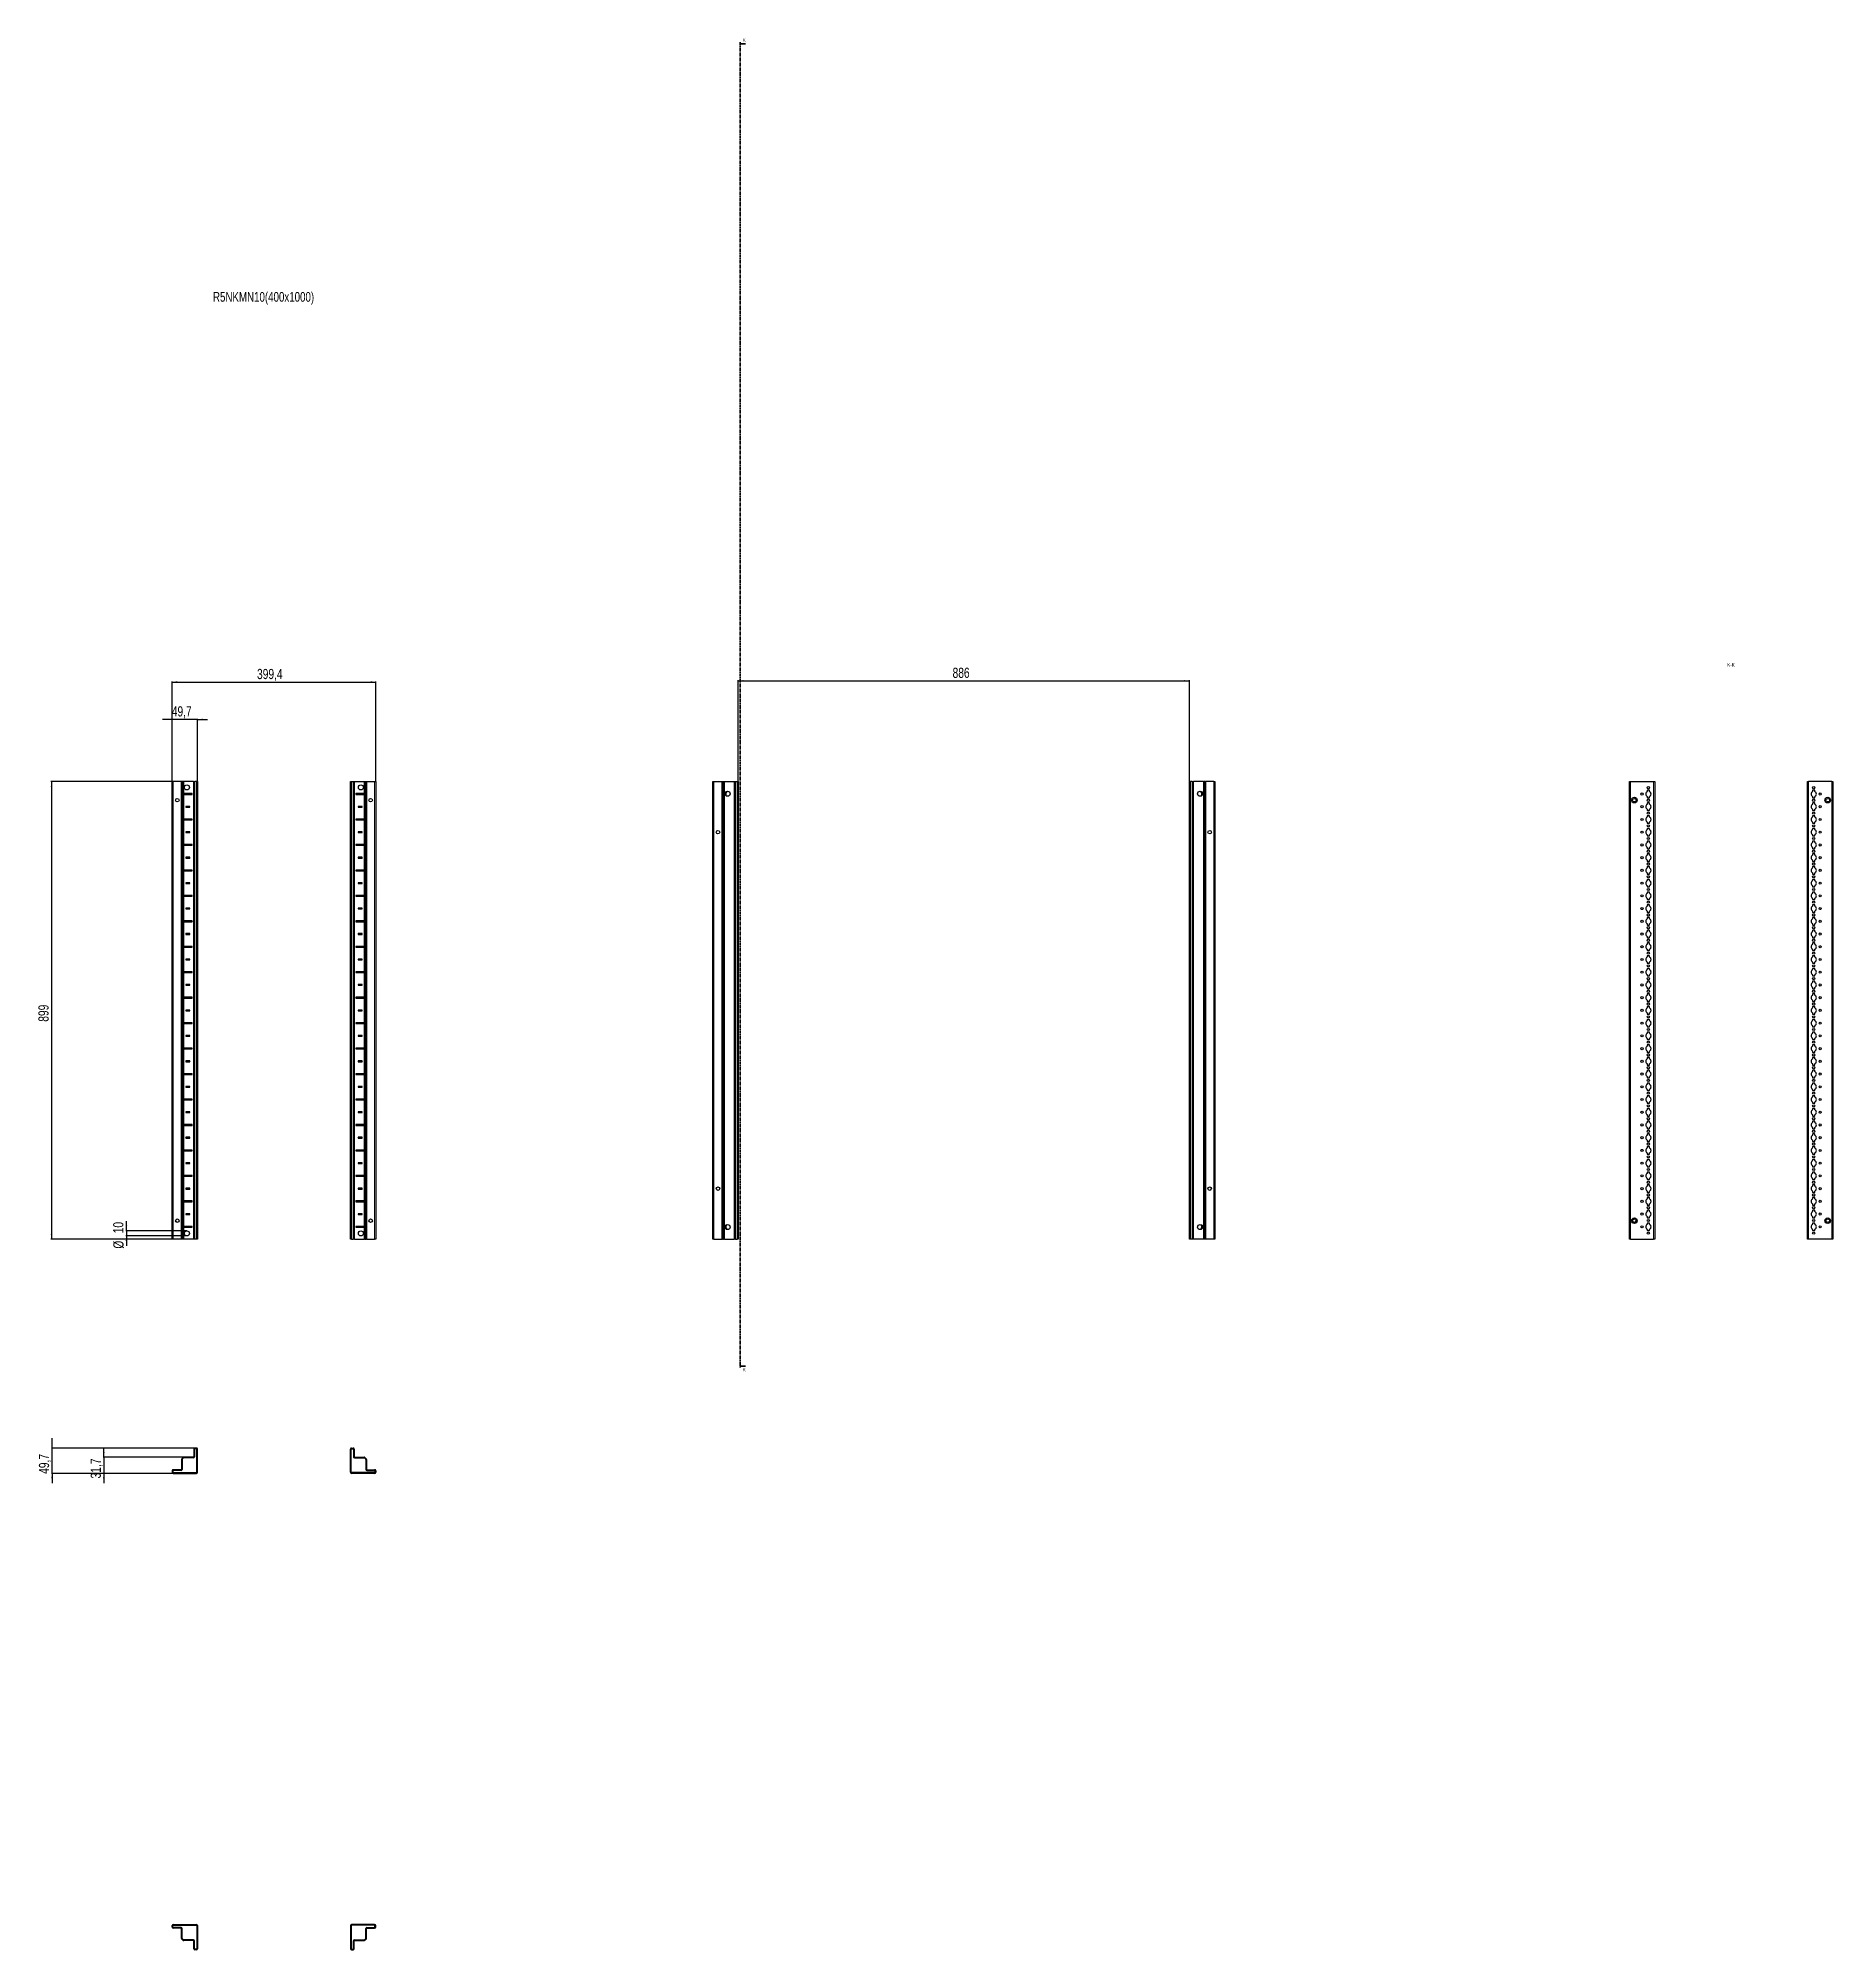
# Model space of a CAD drawing. Header units: millimetres. Extents: x -199 to 3325, y -2247 to 1507.
import ezdxf

# ---------------------------------------------------------------- set-up
doc = ezdxf.new("R2010")
doc.units = ezdxf.units.MM
doc.linetypes.add('CENTER', pattern=[10.16, 6.35, -1.27, 1.27, -1.27])
doc.layers.add('FORMAT', color=7, linetype='Continuous')
doc.styles.add('SLDTEXTSTYLE0', font='TXT', dxfattribs={"width": 0.75})
doc.dimstyles.new('SLDDIMSTYLE0', dxfattribs={"dimtxt": 20, "dimasz": 10, "dimexe": 0, "dimexo": 0.0625, "dimgap": 5, "dimtad": 2, "dimdec": 1, "dimrnd": 1e-09, "dimzin": 12, "dimdsep": 46, "dimtxsty": 'SLDTEXTSTYLE0', "dimsah": 1, "dimcen": 0.09, "dimadec": 0, "dimazin": 3, "dimtfac": 1, "dimtofl": 0, "dimtmove": 0, "dimatfit": 3, "dimfxl": 0, "dimfrac": 2, "dimtolj": 1, "dimtzin": 12, "dimarcsym": 0})
doc.dimstyles.new('SLDDIMSTYLE1', dxfattribs={"dimtxt": 20, "dimasz": 10, "dimexe": 0, "dimexo": 0.0625, "dimgap": 5, "dimtad": 2, "dimdec": 1, "dimrnd": 1e-09, "dimzin": 12, "dimdsep": 46, "dimtxsty": 'SLDTEXTSTYLE0', "dimsah": 1, "dimcen": 0.09, "dimadec": 0, "dimazin": 3, "dimtfac": 1, "dimtmove": 0, "dimatfit": 0, "dimfxl": 0, "dimfrac": 2, "dimtolj": 1, "dimtzin": 12, "dimarcsym": 0})

msp = doc.modelspace()

# ---------------------------------------------------------------- texts
at = {"color": 7, "linetype": 'Continuous', "char_height": 7, "attachment_point": 1, "style": 'SLDTEXTSTYLE0'}
for insert in [(1184.3, 1507.05), (1184.3, -1104.32)]:
    msp.add_mtext('K', dxfattribs=dict(at, insert=insert))
at = {"layer": 'FORMAT', "style": 'SLDTEXTSTYLE0'}
for s, insert, char_height, attachment_point in [('R5NKMN10(400x1000)', (143.92, 1008.58), 19.05, 1), ('K-K', (3124.8, 279.8), 7, 2)]:
    msp.add_mtext(s, dxfattribs=dict(at, insert=insert, char_height=char_height, attachment_point=attachment_point))

# ---------------------------------------------------------------- blocks, each defined once
blk = doc.blocks.new('_D')
at = {"layer": 'FORMAT'}
for p, q in [((86.4, 47.2), (-174.2, 47.2)), ((-173.2, 47.2), (-173.2, -851.8)), ((86.4, -851.8), (-174.2, -851.8))]:
    blk.add_line(p, q, dxfattribs=at)
for points in [[(-173.2, 47.2), (-174.7, 37.2), (-171.6, 37.2)], [(-173.2, -851.8), (-171.6, -841.8), (-174.7, -841.8)]]:
    blk.add_solid(points, dxfattribs=at)
at = {"layer": 'FORMAT', "insert": (-198.9, -424.5), "char_height": 20, "attachment_point": 1, "rotation": 90, "style": 'SLDTEXTSTYLE0'}
blk.add_mtext('899', dxfattribs=at)
blk = doc.blocks.new('_D_1')
at = {"layer": 'FORMAT'}
for p, q in [((64, 47.2), (64, 243.6)), ((64, 242.6), (463.4, 242.6)), ((463.4, 47.2), (463.4, 243.6))]:
    blk.add_line(p, q, dxfattribs=at)
for points in [[(64, 242.6), (74, 241.1), (74, 244.2)], [(463.4, 242.6), (453.4, 244.2), (453.4, 241.1)]]:
    blk.add_solid(points, dxfattribs=at)
at = {"layer": 'FORMAT', "insert": (230.4, 268.4), "char_height": 20, "attachment_point": 1, "style": 'SLDTEXTSTYLE0'}
blk.add_mtext('399,4', dxfattribs=at)
blk = doc.blocks.new('_D_2')
at = {"layer": 'FORMAT'}
for p, q in [((64, 169.2), (44.7, 169.2)), ((64, 47.2), (64, 170.2)), ((113.7, 169.2), (64, 169.2)), ((113.7, 47.2), (113.7, 170.2)), ((113.7, 169.2), (132.9, 169.2))]:
    blk.add_line(p, q, dxfattribs=at)
for points in [[(64, 169.2), (54, 170.7), (54, 167.7)], [(113.7, 169.2), (123.7, 167.7), (123.7, 170.7)]]:
    blk.add_solid(points, dxfattribs=at)
at = {"layer": 'FORMAT', "insert": (63, 195), "char_height": 20, "attachment_point": 1, "style": 'SLDTEXTSTYLE0'}
blk.add_mtext('49,7', dxfattribs=at)
blk = doc.blocks.new('_D_3')
at = {"layer": 'FORMAT'}
for p, q in [((-26, -835.3), (-26, -816.1)), ((92.8, -835.3), (-27, -835.3)), ((92.8, -845.3), (-27, -845.3)), ((-26, -835.3), (-26, -845.3)), ((-26, -845.3), (-26, -864.5))]:
    blk.add_line(p, q, dxfattribs=at)
for points in [[(-26, -835.3), (-24.5, -825.3), (-27.6, -825.3)], [(-26, -845.3), (-27.6, -855.3), (-24.5, -855.3)]]:
    blk.add_solid(points, dxfattribs=at)
at = {"layer": 'FORMAT', "char_height": 20, "attachment_point": 1, "rotation": 90, "style": 'SLDTEXTSTYLE0'}
for s, insert in [('10', (-52.1, -840)), ('%%c', (-51.8, -870.2))]:
    blk.add_mtext(s, dxfattribs=dict(at, insert=insert))
blk = doc.blocks.new('_D_4')
at = {"layer": 'FORMAT'}
for p, q in [((1175.4, 47.2), (1175.4, 246)), ((1175.4, 245), (2061.4, 245)), ((2061.4, 47.2), (2061.4, 246))]:
    blk.add_line(p, q, dxfattribs=at)
for points in [[(1175.4, 245), (1185.4, 243.5), (1185.4, 246.5)], [(2061.4, 245), (2051.4, 246.5), (2051.4, 243.5)]]:
    blk.add_solid(points, dxfattribs=at)
at = {"layer": 'FORMAT', "insert": (1596.2, 270.8), "char_height": 20, "attachment_point": 1, "style": 'SLDTEXTSTYLE0'}
blk.add_mtext('886', dxfattribs=at)
blk = doc.blocks.new('_D_5')
at = {"layer": 'FORMAT'}
for p, q in [((108.5, -1261.8), (-173.2, -1261.8)), ((-172.2, -1261.8), (-172.2, -1242.5)), ((-172.2, -1311.5), (-172.2, -1261.8)), ((66, -1311.5), (-173.2, -1311.5)), ((-172.2, -1311.5), (-172.2, -1330.7))]:
    blk.add_line(p, q, dxfattribs=at)
for points in [[(-172.2, -1261.8), (-170.6, -1251.8), (-173.7, -1251.8)], [(-172.2, -1311.5), (-173.7, -1321.5), (-170.6, -1321.5)]]:
    blk.add_solid(points, dxfattribs=at)
at = {"layer": 'FORMAT', "insert": (-197.9, -1312.5), "char_height": 20, "attachment_point": 1, "rotation": 90, "style": 'SLDTEXTSTYLE0'}
blk.add_mtext('49,7', dxfattribs=at)
blk = doc.blocks.new('_D_6')
at = {"layer": 'FORMAT'}
for p, q in [((-70.5, -1279.8), (-70.5, -1260.5)), ((86.4, -1279.8), (-71.5, -1279.8)), ((66, -1311.5), (-71.5, -1311.5)), ((-70.5, -1279.8), (-70.5, -1311.5)), ((-70.5, -1311.5), (-70.5, -1330.7))]:
    blk.add_line(p, q, dxfattribs=at)
for points in [[(-70.5, -1279.8), (-69, -1269.8), (-72.1, -1269.8)], [(-70.5, -1311.5), (-72.1, -1321.5), (-69, -1321.5)]]:
    blk.add_solid(points, dxfattribs=at)
at = {"layer": 'FORMAT', "insert": (-96.3, -1321.5), "char_height": 20, "attachment_point": 1, "rotation": 90, "style": 'SLDTEXTSTYLE0'}
blk.add_mtext('31,7', dxfattribs=at)

# ---------------------------------------------------------------- dimensions: what is measured, and where the dimension line sits
at = {"layer": 'FORMAT'}
for base, p1, p2, angle, dimstyle, picture, middle in [((463.38, 242.62), (63.98, 47.21), (463.38, 47.21), 0, 'SLDDIMSTYLE0', '_D_1', (263.68, 242.62)), ((2061.37, 245), (1175.37, 47.21), (2061.37, 47.21), 0, 'SLDDIMSTYLE0', '_D_4', (1618.37, 245)), ((63.98, 169.21), (113.68, 47.21), (63.98, 47.21), 0, 'SLDDIMSTYLE1', '_D_2', (88.83, 169.21)), ((-173.15, -851.79), (86.42, 47.21), (86.42, -851.79), 90, 'SLDDIMSTYLE0', '_D', (-173.15, -402.29)), ((-172.17, -1261.77), (65.98, -1311.47), (108.48, -1261.77), 90, 'SLDDIMSTYLE1', '_D_5', (-172.17, -1286.62)), ((-70.54, -1311.47), (86.42, -1279.77), (65.98, -1311.47), 90, 'SLDDIMSTYLE1', '_D_6', (-70.54, -1295.62))]:
    dim = msp.add_linear_dim(base=base, p1=p1, p2=p2, angle=angle, dimstyle=dimstyle, dxfattribs=at)
    dim.commit()
    dim.dimension.update_dxf_attribs({"geometry": picture, "text_midpoint": middle, "dimtype": 160})
dim = msp.add_linear_dim(base=(-26.02, -845.29), p1=(92.83, -835.29), p2=(92.83, -845.29), angle=90, text='%%c<>', dimstyle='SLDDIMSTYLE1', dxfattribs=at)
dim.commit()
dim.dimension.update_dxf_attribs({"geometry": '_D_3', "text_midpoint": (-26.02, -840.29), "dimtype": 160})

# ---------------------------------------------------------------- linework, layer by layer
at = {"color": 7, "linetype": 'CENTER', "lineweight": 35}
msp.add_line((1179.1, 1499.09), (1179.1, -1103.67), dxfattribs=at)
at = {"color": 7, "linetype": 'Continuous', "lineweight": 35}
for p, q in [((1189.74, 1496.09), (1179.1, 1496.09)), ((1189.74, -1100.67), (1179.1, -1100.67))]:
    msp.add_line(p, q, dxfattribs=at)
at = {"color": 7, "linetype": 'Continuous', "lineweight": 25}
for p, q in [((63.98, -851.79), (63.98, 47.21)), ((63.98, 47.21), (65.98, 47.21)), ((81.33, 47.21), (65.98, 47.21)), ((81.33, 47.21), (81.98, 47.21)), ((81.98, -851.79), (81.98, 47.21)), ((81.98, 47.21), (82.56, 47.21)), ((83.77, 47.21), (82.56, 47.21)), ((83.77, -851.79), (83.77, 47.21)), ((83.8, 47.21), (83.77, 47.21)), ((83.8, -851.79), (83.8, 47.21)), ((85.01, 47.21), (83.8, 47.21)), ((85.01, 47.21), (86.42, 47.21)), ((105.83, 47.21), (86.42, 47.21)), ((105.83, 47.21), (106.48, 47.21)), ((106.48, -851.79), (106.48, 47.21)), ((106.48, 47.21), (108.48, 47.21)), ((111.68, 47.21), (108.48, 47.21)), ((111.68, 47.21), (113.68, 47.21)), ((113.68, 47.21), (113.68, -851.79)), ((413.68, -851.79), (413.68, 47.21)), ((413.68, 47.21), (415.68, 47.21)), ((415.68, 47.21), (418.88, 47.21)), ((418.88, 47.21), (420.88, 47.21)), ((420.88, 47.21), (420.88, -851.79)), ((420.88, 47.21), (421.53, 47.21)), ((421.53, 47.21), (440.93, 47.21)), ((440.93, 47.21), (442.34, 47.21)), ((442.34, 47.21), (443.55, 47.21)), ((443.55, 47.21), (443.55, -851.79)), ((443.55, 47.21), (443.58, 47.21)), ((443.58, 47.21), (443.58, -851.79)), ((443.58, 47.21), (444.79, 47.21)), ((444.79, 47.21), (445.38, 47.21)), ((445.38, 47.21), (445.38, -851.79)), ((445.38, 47.21), (446.03, 47.21)), ((446.03, 47.21), (461.38, 47.21)), ((461.38, 47.21), (463.38, 47.21)), ((463.38, 47.21), (463.38, -851.79)), ((1125.67, -851.79), (1125.67, 47.21)), ((1125.67, 47.21), (1127.67, 47.21)), ((1127.67, 47.21), (1143.02, 47.21)), ((1143.02, 47.21), (1143.67, 47.21)), ((1143.67, 23.46), (1143.67, 47.21)), ((1143.67, 47.21), (1144.25, 47.21)), ((1144.25, 47.21), (1145.46, 47.21)), ((1145.46, 47.21), (1145.46, -851.79)), ((1145.46, 47.21), (1145.49, 47.21)), ((1145.49, 47.21), (1145.49, -851.79)), ((1145.49, 47.21), (1146.7, 47.21)), ((1146.7, 47.21), (1148.11, 47.21)), ((1148.11, 47.21), (1167.52, 47.21)), ((1167.52, 47.21), (1168.17, 47.21)), ((1168.17, -851.79), (1168.17, 47.21)), ((1168.17, 47.21), (1170.17, 47.21)), ((1170.17, 47.21), (1173.37, 47.21)), ((1173.37, 47.21), (1175.37, 47.21)), ((1175.37, 47.21), (1175.37, -851.79)), ((2061.37, -851.79), (2061.37, 47.21)), ((2061.37, 47.21), (2063.37, 47.21)), ((2066.57, 47.21), (2063.37, 47.21)), ((2066.57, 47.21), (2068.57, 47.21)), ((2068.57, 47.21), (2068.57, -851.79)), ((2068.57, 47.21), (2069.22, 47.21)), ((2088.62, 47.21), (2069.22, 47.21)), ((2088.62, 47.21), (2090.03, 47.21)), ((2091.24, 47.21), (2090.03, 47.21)), ((2091.24, -851.79), (2091.24, 47.21)), ((2091.27, 47.21), (2091.24, 47.21)), ((2091.27, -851.79), (2091.27, 47.21)), ((2092.48, 47.21), (2091.27, 47.21)), ((2092.48, 47.21), (2093.07, 47.21)), ((2093.07, 47.21), (2093.07, 23.46)), ((2093.07, 47.21), (2093.72, 47.21)), ((2109.07, 47.21), (2093.72, 47.21)), ((2109.07, 47.21), (2111.07, 47.21)), ((2111.07, 47.21), (2111.07, -851.79)), ((2925.17, -851.79), (2925.17, 47.21)), ((2925.17, 47.21), (2927.17, 47.21)), ((2927.17, 47.21), (2972.87, 47.21)), ((2972.87, 47.21), (2974.87, 47.21)), ((2974.87, 47.21), (2974.87, -851.79)), ((3274.87, -851.79), (3274.87, 47.21)), ((3274.87, 47.21), (3276.87, 47.21)), ((3322.57, 47.21), (3276.87, 47.21)), ((3322.57, 47.21), (3324.57, 47.21)), ((3324.57, 47.21), (3324.57, -851.79)), ((85.93, 23.35), (85.93, 22.06)), ((86.58, 22.71), (85.93, 23.35)), ((86.58, 22.71), (85.93, 22.06)), ((102.83, 23.46), (86.42, 23.46)), ((86.42, 21.96), (102.83, 21.96)), ((102.08, 22.71), (86.58, 22.71)), ((102.08, 22.71), (102.83, 23.46)), ((102.08, 22.71), (102.83, 21.96)), ((102.83, 21.96), (102.83, 23.46)), ((425.28, 22.71), (424.53, 23.46)), ((440.93, 23.46), (424.53, 23.46)), ((424.53, 23.46), (424.53, 21.96)), ((425.28, 22.71), (424.53, 21.96)), ((424.53, 21.96), (440.93, 21.96)), ((425.28, 22.71), (440.78, 22.71)), ((440.78, 22.71), (441.42, 23.35)), ((440.78, 22.71), (441.42, 22.06)), ((441.42, 22.06), (441.42, 23.35)), ((1143.73, 23.35), (1143.67, 23.46)), ((1143.67, 23.46), (1143.67, 21.96)), ((1143.67, 21.96), (1143.73, 22.06)), ((1143.67, -26.54), (1143.67, 21.96)), ((1143.73, 22.06), (1143.73, 23.35)), ((1153.72, 27.73), (1153.72, 28.14)), ((2083.02, 28.14), (2083.02, 27.73)), ((2093.07, 23.46), (2093, 23.35)), ((2093, 23.35), (2093, 22.06)), ((2093, 22.06), (2093.07, 21.96)), ((2093.07, 21.96), (2093.07, 23.46)), ((2093.07, 21.96), (2093.07, -26.54)), ((2960.22, 29.61), (2960.22, 27.73)), ((2960.22, 17.68), (2960.22, 15.81)), ((2960.22, 4.61), (2960.22, 2.73)), ((2964.32, 30.11), (2960.72, 30.11)), ((2960.72, 15.31), (2964.32, 15.31)), ((2964.32, 5.11), (2960.72, 5.11)), ((2964.82, 27.73), (2964.82, 29.61)), ((2964.82, 15.81), (2964.82, 17.68)), ((2964.82, 2.73), (2964.82, 4.61)), ((3284.92, 29.61), (3284.92, 27.73)), ((3284.92, 17.68), (3284.92, 15.81)), ((3284.92, 4.61), (3284.92, 2.73)), ((3289.02, 30.11), (3285.42, 30.11)), ((3285.42, 15.31), (3289.02, 15.31)), ((3289.02, 5.11), (3285.42, 5.11)), ((3289.52, 27.73), (3289.52, 29.61)), ((3289.52, 15.81), (3289.52, 17.68)), ((3289.52, 2.73), (3289.52, 4.61)), ((85.93, -26.65), (85.93, -27.94)), ((86.58, -27.29), (85.93, -26.65)), ((86.58, -27.29), (85.93, -27.94)), ((102.83, -26.54), (86.42, -26.54)), ((86.42, -28.04), (102.83, -28.04)), ((102.08, -27.29), (86.58, -27.29)), ((98.33, -1.54), (90.33, -1.54)), ((90.33, -1.54), (90.33, -3.04)), ((91.08, -2.29), (90.33, -1.54)), ((91.08, -2.29), (90.33, -3.04)), ((90.33, -3.04), (98.33, -3.04)), ((97.58, -2.29), (91.08, -2.29)), ((97.58, -2.29), (98.33, -1.54)), ((97.58, -2.29), (98.33, -3.04)), ((98.33, -3.04), (98.33, -1.54)), ((102.08, -27.29), (102.83, -26.54)), ((102.08, -27.29), (102.83, -28.04)), ((102.83, -28.04), (102.83, -26.54)), ((425.28, -27.29), (424.53, -26.54)), ((440.93, -26.54), (424.53, -26.54)), ((424.53, -26.54), (424.53, -28.04)), ((425.28, -27.29), (424.53, -28.04)), ((424.53, -28.04), (440.93, -28.04)), ((425.28, -27.29), (440.78, -27.29)), ((429.78, -2.29), (429.03, -1.54)), ((429.03, -1.54), (429.03, -3.04)), ((437.03, -1.54), (429.03, -1.54)), ((429.78, -2.29), (429.03, -3.04)), ((429.03, -3.04), (437.03, -3.04)), ((429.78, -2.29), (436.28, -2.29)), ((436.28, -2.29), (437.03, -1.54)), ((436.28, -2.29), (437.03, -3.04)), ((437.03, -3.04), (437.03, -1.54)), ((440.78, -27.29), (441.42, -26.65)), ((440.78, -27.29), (441.42, -27.94)), ((441.42, -27.94), (441.42, -26.65)), ((1143.73, -26.65), (1143.67, -26.54)), ((1143.67, -26.54), (1143.67, -28.04)), ((1143.67, -28.04), (1143.73, -27.94)), ((1143.67, -76.54), (1143.67, -28.04)), ((1143.73, -27.94), (1143.73, -26.65)), ((2093.07, -26.54), (2093, -26.65)), ((2093, -26.65), (2093, -27.94)), ((2093, -27.94), (2093.07, -28.04)), ((2093.07, -28.04), (2093.07, -26.54)), ((2093.07, -28.04), (2093.07, -76.54)), ((2960.22, -7.32), (2960.22, -9.19)), ((2960.22, -20.39), (2960.22, -22.27)), ((2960.22, -32.32), (2960.22, -34.19)), ((2960.72, -9.69), (2964.32, -9.69)), ((2964.32, -19.89), (2960.72, -19.89)), ((2960.72, -34.69), (2964.32, -34.69)), ((2964.82, -9.19), (2964.82, -7.32)), ((2964.82, -22.27), (2964.82, -20.39)), ((2964.82, -34.19), (2964.82, -32.32)), ((3284.92, -7.32), (3284.92, -9.19)), ((3284.92, -20.39), (3284.92, -22.27)), ((3284.92, -32.32), (3284.92, -34.19)), ((3285.42, -9.69), (3289.02, -9.69)), ((3289.02, -19.89), (3285.42, -19.89)), ((3285.42, -34.69), (3289.02, -34.69)), ((3289.52, -9.19), (3289.52, -7.32)), ((3289.52, -22.27), (3289.52, -20.39)), ((3289.52, -34.19), (3289.52, -32.32)), ((98.33, -51.54), (90.33, -51.54)), ((90.33, -51.54), (90.33, -53.04)), ((91.08, -52.29), (90.33, -51.54)), ((91.08, -52.29), (90.33, -53.04)), ((90.33, -53.04), (98.33, -53.04)), ((97.58, -52.29), (91.08, -52.29)), ((97.58, -52.29), (98.33, -51.54)), ((97.58, -52.29), (98.33, -53.04)), ((98.33, -53.04), (98.33, -51.54)), ((429.78, -52.29), (429.03, -51.54)), ((437.03, -51.54), (429.03, -51.54)), ((429.03, -51.54), (429.03, -53.04)), ((429.78, -52.29), (429.03, -53.04)), ((429.03, -53.04), (437.03, -53.04)), ((429.78, -52.29), (436.28, -52.29)), ((436.28, -52.29), (437.03, -51.54)), ((436.28, -52.29), (437.03, -53.04)), ((437.03, -53.04), (437.03, -51.54)), ((2960.22, -45.39), (2960.22, -47.27)), ((2960.22, -57.32), (2960.22, -59.19)), ((2960.22, -70.39), (2960.22, -72.27)), ((2964.32, -44.89), (2960.72, -44.89)), ((2960.72, -59.69), (2964.32, -59.69)), ((2964.32, -69.89), (2960.72, -69.89)), ((2964.82, -47.27), (2964.82, -45.39)), ((2964.82, -59.19), (2964.82, -57.32)), ((2964.82, -72.27), (2964.82, -70.39)), ((3284.92, -45.39), (3284.92, -47.27)), ((3284.92, -57.32), (3284.92, -59.19)), ((3284.92, -70.39), (3284.92, -72.27)), ((3289.02, -44.89), (3285.42, -44.89)), ((3285.42, -59.69), (3289.02, -59.69)), ((3289.02, -69.89), (3285.42, -69.89)), ((3289.52, -47.27), (3289.52, -45.39)), ((3289.52, -59.19), (3289.52, -57.32)), ((3289.52, -72.27), (3289.52, -70.39)), ((85.93, -76.65), (85.93, -77.94)), ((86.58, -77.29), (85.93, -76.65)), ((86.58, -77.29), (85.93, -77.94)), ((102.83, -76.54), (86.42, -76.54)), ((86.42, -78.04), (102.83, -78.04)), ((102.08, -77.29), (86.58, -77.29)), ((98.33, -101.54), (90.33, -101.54)), ((90.33, -101.54), (90.33, -103.04)), ((91.08, -102.29), (90.33, -101.54)), ((91.08, -102.29), (90.33, -103.04)), ((90.33, -103.04), (98.33, -103.04)), ((97.58, -102.29), (91.08, -102.29)), ((97.58, -102.29), (98.33, -101.54)), ((97.58, -102.29), (98.33, -103.04)), ((98.33, -103.04), (98.33, -101.54)), ((102.08, -77.29), (102.83, -76.54)), ((102.08, -77.29), (102.83, -78.04)), ((102.83, -78.04), (102.83, -76.54)), ((425.28, -77.29), (424.53, -76.54)), ((440.93, -76.54), (424.53, -76.54)), ((424.53, -76.54), (424.53, -78.04)), ((425.28, -77.29), (424.53, -78.04)), ((424.53, -78.04), (440.93, -78.04)), ((425.28, -77.29), (440.78, -77.29)), ((429.78, -102.29), (429.03, -101.54)), ((437.03, -101.54), (429.03, -101.54)), ((429.03, -101.54), (429.03, -103.04)), ((429.78, -102.29), (429.03, -103.04)), ((429.03, -103.04), (437.03, -103.04)), ((429.78, -102.29), (436.28, -102.29)), ((436.28, -102.29), (437.03, -101.54)), ((436.28, -102.29), (437.03, -103.04)), ((437.03, -103.04), (437.03, -101.54)), ((440.78, -77.29), (441.42, -76.65)), ((440.78, -77.29), (441.42, -77.94)), ((441.42, -77.94), (441.42, -76.65)), ((1143.73, -76.65), (1143.67, -76.54)), ((1143.67, -76.54), (1143.67, -78.04)), ((1143.67, -78.04), (1143.73, -77.94)), ((1143.67, -126.54), (1143.67, -78.04)), ((1143.73, -77.94), (1143.73, -76.65)), ((2093.07, -76.54), (2093, -76.65)), ((2093, -76.65), (2093, -77.94)), ((2093, -77.94), (2093.07, -78.04)), ((2093.07, -78.04), (2093.07, -76.54)), ((2093.07, -78.04), (2093.07, -126.54)), ((2960.22, -82.32), (2960.22, -84.19)), ((2960.22, -95.39), (2960.22, -97.27)), ((2960.22, -107.32), (2960.22, -109.19)), ((2960.72, -84.69), (2964.32, -84.69)), ((2964.32, -94.89), (2960.72, -94.89)), ((2960.72, -109.69), (2964.32, -109.69)), ((2964.82, -84.19), (2964.82, -82.32)), ((2964.82, -97.27), (2964.82, -95.39)), ((2964.82, -109.19), (2964.82, -107.32)), ((3284.92, -82.32), (3284.92, -84.19)), ((3284.92, -95.39), (3284.92, -97.27)), ((3284.92, -107.32), (3284.92, -109.19)), ((3285.42, -84.69), (3289.02, -84.69)), ((3289.02, -94.89), (3285.42, -94.89)), ((3285.42, -109.69), (3289.02, -109.69)), ((3289.52, -84.19), (3289.52, -82.32)), ((3289.52, -97.27), (3289.52, -95.39)), ((3289.52, -109.19), (3289.52, -107.32)), ((85.93, -126.65), (85.93, -127.94)), ((86.58, -127.29), (85.93, -126.65)), ((86.58, -127.29), (85.93, -127.94)), ((102.83, -126.54), (86.42, -126.54)), ((86.42, -128.04), (102.83, -128.04)), ((102.08, -127.29), (86.58, -127.29)), ((102.08, -127.29), (102.83, -126.54)), ((102.08, -127.29), (102.83, -128.04)), ((102.83, -128.04), (102.83, -126.54)), ((425.28, -127.29), (424.53, -126.54)), ((440.93, -126.54), (424.53, -126.54)), ((424.53, -126.54), (424.53, -128.04)), ((425.28, -127.29), (424.53, -128.04)), ((424.53, -128.04), (440.93, -128.04)), ((425.28, -127.29), (440.78, -127.29)), ((440.78, -127.29), (441.42, -126.65)), ((440.78, -127.29), (441.42, -127.94)), ((441.42, -127.94), (441.42, -126.65)), ((1143.73, -126.65), (1143.67, -126.54)), ((1143.67, -126.54), (1143.67, -128.04)), ((1143.67, -128.04), (1143.73, -127.94)), ((1143.67, -176.54), (1143.67, -128.04)), ((1143.73, -127.94), (1143.73, -126.65)), ((2093.07, -126.54), (2093, -126.65)), ((2093, -126.65), (2093, -127.94)), ((2093, -127.94), (2093.07, -128.04)), ((2093.07, -128.04), (2093.07, -126.54)), ((2093.07, -128.04), (2093.07, -176.54)), ((2960.22, -120.39), (2960.22, -122.27)), ((2960.22, -132.32), (2960.22, -134.19)), ((2960.22, -145.39), (2960.22, -147.27)), ((2964.32, -119.89), (2960.72, -119.89)), ((2960.72, -134.69), (2964.32, -134.69)), ((2964.32, -144.89), (2960.72, -144.89)), ((2964.82, -122.27), (2964.82, -120.39)), ((2964.82, -134.19), (2964.82, -132.32)), ((2964.82, -147.27), (2964.82, -145.39)), ((3284.92, -120.39), (3284.92, -122.27)), ((3284.92, -132.32), (3284.92, -134.19)), ((3284.92, -145.39), (3284.92, -147.27)), ((3289.02, -119.89), (3285.42, -119.89)), ((3285.42, -134.69), (3289.02, -134.69)), ((3289.02, -144.89), (3285.42, -144.89)), ((3289.52, -122.27), (3289.52, -120.39)), ((3289.52, -134.19), (3289.52, -132.32)), ((3289.52, -147.27), (3289.52, -145.39)), ((85.93, -176.65), (85.93, -177.94)), ((86.58, -177.29), (85.93, -176.65)), ((86.58, -177.29), (85.93, -177.94)), ((102.83, -176.54), (86.42, -176.54)), ((86.42, -178.04), (102.83, -178.04)), ((102.08, -177.29), (86.58, -177.29)), ((98.33, -151.54), (90.33, -151.54)), ((90.33, -151.54), (90.33, -153.04)), ((91.08, -152.29), (90.33, -151.54)), ((91.08, -152.29), (90.33, -153.04)), ((90.33, -153.04), (98.33, -153.04)), ((97.58, -152.29), (91.08, -152.29)), ((97.58, -152.29), (98.33, -151.54)), ((97.58, -152.29), (98.33, -153.04)), ((98.33, -153.04), (98.33, -151.54)), ((102.08, -177.29), (102.83, -176.54)), ((102.08, -177.29), (102.83, -178.04)), ((102.83, -178.04), (102.83, -176.54)), ((425.28, -177.29), (424.53, -176.54)), ((440.93, -176.54), (424.53, -176.54)), ((424.53, -176.54), (424.53, -178.04)), ((425.28, -177.29), (424.53, -178.04)), ((424.53, -178.04), (440.93, -178.04)), ((425.28, -177.29), (440.78, -177.29)), ((429.78, -152.29), (429.03, -151.54)), ((437.03, -151.54), (429.03, -151.54)), ((429.03, -151.54), (429.03, -153.04)), ((429.78, -152.29), (429.03, -153.04)), ((429.03, -153.04), (437.03, -153.04)), ((429.78, -152.29), (436.28, -152.29)), ((436.28, -152.29), (437.03, -151.54)), ((436.28, -152.29), (437.03, -153.04)), ((437.03, -153.04), (437.03, -151.54)), ((440.78, -177.29), (441.42, -176.65)), ((440.78, -177.29), (441.42, -177.94)), ((441.42, -177.94), (441.42, -176.65)), ((1143.73, -176.65), (1143.67, -176.54)), ((1143.67, -176.54), (1143.67, -178.04)), ((1143.67, -178.04), (1143.73, -177.94)), ((1143.67, -226.54), (1143.67, -178.04)), ((1143.73, -177.94), (1143.73, -176.65)), ((2093.07, -176.54), (2093, -176.65)), ((2093, -176.65), (2093, -177.94)), ((2093, -177.94), (2093.07, -178.04)), ((2093.07, -178.04), (2093.07, -176.54)), ((2093.07, -178.04), (2093.07, -226.54)), ((2960.22, -157.32), (2960.22, -159.19)), ((2960.22, -170.39), (2960.22, -172.27)), ((2960.22, -182.32), (2960.22, -184.19)), ((2960.72, -159.69), (2964.32, -159.69)), ((2964.32, -169.89), (2960.72, -169.89)), ((2960.72, -184.69), (2964.32, -184.69)), ((2964.82, -159.19), (2964.82, -157.32)), ((2964.82, -172.27), (2964.82, -170.39)), ((2964.82, -184.19), (2964.82, -182.32)), ((3284.92, -157.32), (3284.92, -159.19)), ((3284.92, -170.39), (3284.92, -172.27)), ((3284.92, -182.32), (3284.92, -184.19)), ((3285.42, -159.69), (3289.02, -159.69)), ((3289.02, -169.89), (3285.42, -169.89)), ((3285.42, -184.69), (3289.02, -184.69)), ((3289.52, -159.19), (3289.52, -157.32)), ((3289.52, -172.27), (3289.52, -170.39)), ((3289.52, -184.19), (3289.52, -182.32)), ((98.33, -201.54), (90.33, -201.54)), ((90.33, -201.54), (90.33, -203.04)), ((91.08, -202.29), (90.33, -201.54)), ((91.08, -202.29), (90.33, -203.04)), ((90.33, -203.04), (98.33, -203.04)), ((97.58, -202.29), (91.08, -202.29)), ((97.58, -202.29), (98.33, -201.54)), ((97.58, -202.29), (98.33, -203.04)), ((98.33, -203.04), (98.33, -201.54)), ((429.78, -202.29), (429.03, -201.54)), ((437.03, -201.54), (429.03, -201.54)), ((429.03, -201.54), (429.03, -203.04)), ((429.78, -202.29), (429.03, -203.04)), ((429.03, -203.04), (437.03, -203.04)), ((429.78, -202.29), (436.28, -202.29)), ((436.28, -202.29), (437.03, -201.54)), ((436.28, -202.29), (437.03, -203.04)), ((437.03, -203.04), (437.03, -201.54)), ((2960.22, -195.39), (2960.22, -197.27)), ((2960.22, -207.32), (2960.22, -209.19)), ((2960.22, -220.39), (2960.22, -222.27)), ((2964.32, -194.89), (2960.72, -194.89)), ((2960.72, -209.69), (2964.32, -209.69)), ((2964.32, -219.89), (2960.72, -219.89)), ((2964.82, -197.27), (2964.82, -195.39)), ((2964.82, -209.19), (2964.82, -207.32)), ((2964.82, -222.27), (2964.82, -220.39)), ((3284.92, -195.39), (3284.92, -197.27)), ((3284.92, -207.32), (3284.92, -209.19)), ((3284.92, -220.39), (3284.92, -222.27)), ((3289.02, -194.89), (3285.42, -194.89)), ((3285.42, -209.69), (3289.02, -209.69)), ((3289.02, -219.89), (3285.42, -219.89)), ((3289.52, -197.27), (3289.52, -195.39)), ((3289.52, -209.19), (3289.52, -207.32)), ((3289.52, -222.27), (3289.52, -220.39)), ((85.93, -226.65), (85.93, -227.94)), ((86.58, -227.29), (85.93, -226.65)), ((86.58, -227.29), (85.93, -227.94)), ((102.83, -226.54), (86.42, -226.54)), ((86.42, -228.04), (102.83, -228.04)), ((102.08, -227.29), (86.58, -227.29)), ((98.33, -251.54), (90.33, -251.54)), ((90.33, -251.54), (90.33, -253.04)), ((91.08, -252.29), (90.33, -251.54)), ((91.08, -252.29), (90.33, -253.04)), ((90.33, -253.04), (98.33, -253.04)), ((97.58, -252.29), (91.08, -252.29)), ((97.58, -252.29), (98.33, -251.54)), ((97.58, -252.29), (98.33, -253.04)), ((98.33, -253.04), (98.33, -251.54)), ((102.08, -227.29), (102.83, -226.54)), ((102.08, -227.29), (102.83, -228.04)), ((102.83, -228.04), (102.83, -226.54)), ((425.28, -227.29), (424.53, -226.54)), ((440.93, -226.54), (424.53, -226.54)), ((424.53, -226.54), (424.53, -228.04)), ((425.28, -227.29), (424.53, -228.04)), ((424.53, -228.04), (440.93, -228.04)), ((425.28, -227.29), (440.78, -227.29)), ((437.03, -251.54), (429.03, -251.54)), ((429.03, -251.54), (429.03, -253.04)), ((429.78, -252.29), (429.03, -251.54)), ((429.78, -252.29), (429.03, -253.04)), ((429.03, -253.04), (437.03, -253.04)), ((429.78, -252.29), (436.28, -252.29)), ((436.28, -252.29), (437.03, -251.54)), ((436.28, -252.29), (437.03, -253.04)), ((437.03, -253.04), (437.03, -251.54)), ((440.78, -227.29), (441.42, -226.65)), ((440.78, -227.29), (441.42, -227.94)), ((441.42, -227.94), (441.42, -226.65)), ((1143.73, -226.65), (1143.67, -226.54)), ((1143.67, -226.54), (1143.67, -228.04)), ((1143.67, -228.04), (1143.73, -227.94)), ((1143.67, -276.54), (1143.67, -228.04)), ((1143.73, -227.94), (1143.73, -226.65)), ((2093.07, -226.54), (2093, -226.65)), ((2093, -226.65), (2093, -227.94)), ((2093, -227.94), (2093.07, -228.04)), ((2093.07, -228.04), (2093.07, -226.54)), ((2093.07, -228.04), (2093.07, -276.54)), ((2960.22, -232.32), (2960.22, -234.19)), ((2960.22, -245.39), (2960.22, -247.27)), ((2960.22, -257.32), (2960.22, -259.19)), ((2960.72, -234.69), (2964.32, -234.69)), ((2964.32, -244.89), (2960.72, -244.89)), ((2960.72, -259.69), (2964.32, -259.69)), ((2964.82, -234.19), (2964.82, -232.32)), ((2964.82, -247.27), (2964.82, -245.39)), ((2964.82, -259.19), (2964.82, -257.32)), ((3284.92, -232.32), (3284.92, -234.19)), ((3284.92, -245.39), (3284.92, -247.27)), ((3284.92, -257.32), (3284.92, -259.19)), ((3285.42, -234.69), (3289.02, -234.69)), ((3289.02, -244.89), (3285.42, -244.89)), ((3285.42, -259.69), (3289.02, -259.69)), ((3289.52, -234.19), (3289.52, -232.32)), ((3289.52, -247.27), (3289.52, -245.39)), ((3289.52, -259.19), (3289.52, -257.32)), ((85.93, -276.65), (85.93, -277.94)), ((86.58, -277.29), (85.93, -276.65)), ((86.58, -277.29), (85.93, -277.94)), ((102.83, -276.54), (86.42, -276.54)), ((86.42, -278.04), (102.83, -278.04)), ((102.08, -277.29), (86.58, -277.29)), ((102.08, -277.29), (102.83, -276.54)), ((102.08, -277.29), (102.83, -278.04)), ((102.83, -278.04), (102.83, -276.54)), ((440.93, -276.54), (424.53, -276.54)), ((424.53, -276.54), (424.53, -278.04)), ((425.28, -277.29), (424.53, -276.54)), ((425.28, -277.29), (424.53, -278.04)), ((424.53, -278.04), (440.93, -278.04)), ((425.28, -277.29), (440.78, -277.29)), ((440.78, -277.29), (441.42, -276.65)), ((440.78, -277.29), (441.42, -277.94)), ((441.42, -277.94), (441.42, -276.65)), ((1143.73, -276.65), (1143.67, -276.54)), ((1143.67, -276.54), (1143.67, -278.04)), ((1143.67, -278.04), (1143.73, -277.94)), ((1143.67, -326.54), (1143.67, -278.04)), ((1143.73, -277.94), (1143.73, -276.65)), ((2093.07, -276.54), (2093, -276.65)), ((2093, -276.65), (2093, -277.94)), ((2093, -277.94), (2093.07, -278.04)), ((2093.07, -278.04), (2093.07, -276.54)), ((2093.07, -278.04), (2093.07, -326.54)), ((2960.22, -270.39), (2960.22, -272.27)), ((2960.22, -282.32), (2960.22, -284.19)), ((2960.22, -295.39), (2960.22, -297.27)), ((2964.32, -269.89), (2960.72, -269.89)), ((2960.72, -284.69), (2964.32, -284.69)), ((2964.32, -294.89), (2960.72, -294.89)), ((2964.82, -272.27), (2964.82, -270.39)), ((2964.82, -284.19), (2964.82, -282.32)), ((2964.82, -297.27), (2964.82, -295.39)), ((3284.92, -270.39), (3284.92, -272.27)), ((3284.92, -282.32), (3284.92, -284.19)), ((3284.92, -295.39), (3284.92, -297.27)), ((3289.02, -269.89), (3285.42, -269.89)), ((3285.42, -284.69), (3289.02, -284.69)), ((3289.02, -294.89), (3285.42, -294.89)), ((3289.52, -272.27), (3289.52, -270.39)), ((3289.52, -284.19), (3289.52, -282.32)), ((3289.52, -297.27), (3289.52, -295.39)), ((85.93, -326.65), (85.93, -327.94)), ((86.58, -327.29), (85.93, -326.65)), ((86.58, -327.29), (85.93, -327.94)), ((102.83, -326.54), (86.42, -326.54)), ((86.42, -328.04), (102.83, -328.04)), ((102.08, -327.29), (86.58, -327.29)), ((98.33, -301.54), (90.33, -301.54)), ((90.33, -301.54), (90.33, -303.04)), ((91.08, -302.29), (90.33, -301.54)), ((91.08, -302.29), (90.33, -303.04)), ((90.33, -303.04), (98.33, -303.04)), ((97.58, -302.29), (91.08, -302.29)), ((97.58, -302.29), (98.33, -301.54)), ((97.58, -302.29), (98.33, -303.04)), ((98.33, -303.04), (98.33, -301.54)), ((102.08, -327.29), (102.83, -326.54)), ((102.08, -327.29), (102.83, -328.04)), ((102.83, -328.04), (102.83, -326.54)), ((440.93, -326.54), (424.53, -326.54)), ((424.53, -326.54), (424.53, -328.04)), ((425.28, -327.29), (424.53, -326.54)), ((425.28, -327.29), (424.53, -328.04)), ((424.53, -328.04), (440.93, -328.04)), ((425.28, -327.29), (440.78, -327.29)), ((437.03, -301.54), (429.03, -301.54)), ((429.03, -301.54), (429.03, -303.04)), ((429.78, -302.29), (429.03, -301.54)), ((429.78, -302.29), (429.03, -303.04)), ((429.03, -303.04), (437.03, -303.04)), ((429.78, -302.29), (436.28, -302.29)), ((436.28, -302.29), (437.03, -301.54)), ((436.28, -302.29), (437.03, -303.04)), ((437.03, -303.04), (437.03, -301.54)), ((440.78, -327.29), (441.42, -326.65)), ((440.78, -327.29), (441.42, -327.94)), ((441.42, -327.94), (441.42, -326.65)), ((1143.73, -326.65), (1143.67, -326.54)), ((1143.67, -326.54), (1143.67, -328.04)), ((1143.67, -328.04), (1143.73, -327.94)), ((1143.67, -376.54), (1143.67, -328.04)), ((1143.73, -327.94), (1143.73, -326.65)), ((2093.07, -326.54), (2093, -326.65)), ((2093, -326.65), (2093, -327.94)), ((2093, -327.94), (2093.07, -328.04)), ((2093.07, -328.04), (2093.07, -326.54)), ((2093.07, -328.04), (2093.07, -376.54)), ((2960.22, -307.32), (2960.22, -309.19)), ((2960.22, -320.39), (2960.22, -322.27)), ((2960.22, -332.32), (2960.22, -334.19)), ((2960.72, -309.69), (2964.32, -309.69)), ((2964.32, -319.89), (2960.72, -319.89)), ((2960.72, -334.69), (2964.32, -334.69)), ((2964.82, -309.19), (2964.82, -307.32)), ((2964.82, -322.27), (2964.82, -320.39)), ((2964.82, -334.19), (2964.82, -332.32)), ((3284.92, -307.32), (3284.92, -309.19)), ((3284.92, -320.39), (3284.92, -322.27)), ((3284.92, -332.32), (3284.92, -334.19)), ((3285.42, -309.69), (3289.02, -309.69)), ((3289.02, -319.89), (3285.42, -319.89)), ((3285.42, -334.69), (3289.02, -334.69)), ((3289.52, -309.19), (3289.52, -307.32)), ((3289.52, -322.27), (3289.52, -320.39)), ((3289.52, -334.19), (3289.52, -332.32)), ((98.33, -351.54), (90.33, -351.54)), ((90.33, -351.54), (90.33, -353.04)), ((91.08, -352.29), (90.33, -351.54)), ((91.08, -352.29), (90.33, -353.04)), ((90.33, -353.04), (98.33, -353.04)), ((97.58, -352.29), (91.08, -352.29)), ((97.58, -352.29), (98.33, -351.54)), ((97.58, -352.29), (98.33, -353.04)), ((98.33, -353.04), (98.33, -351.54)), ((437.03, -351.54), (429.03, -351.54)), ((429.03, -351.54), (429.03, -353.04)), ((429.78, -352.29), (429.03, -351.54)), ((429.78, -352.29), (429.03, -353.04)), ((429.03, -353.04), (437.03, -353.04)), ((429.78, -352.29), (436.28, -352.29)), ((436.28, -352.29), (437.03, -351.54)), ((436.28, -352.29), (437.03, -353.04)), ((437.03, -353.04), (437.03, -351.54)), ((2960.22, -345.39), (2960.22, -347.27)), ((2960.22, -357.32), (2960.22, -359.19)), ((2960.22, -370.39), (2960.22, -372.27)), ((2964.32, -344.89), (2960.72, -344.89)), ((2960.72, -359.69), (2964.32, -359.69)), ((2964.32, -369.89), (2960.72, -369.89)), ((2964.82, -347.27), (2964.82, -345.39)), ((2964.82, -359.19), (2964.82, -357.32)), ((2964.82, -372.27), (2964.82, -370.39)), ((3284.92, -345.39), (3284.92, -347.27)), ((3284.92, -357.32), (3284.92, -359.19)), ((3284.92, -370.39), (3284.92, -372.27)), ((3289.02, -344.89), (3285.42, -344.89)), ((3285.42, -359.69), (3289.02, -359.69)), ((3289.02, -369.89), (3285.42, -369.89)), ((3289.52, -347.27), (3289.52, -345.39)), ((3289.52, -359.19), (3289.52, -357.32)), ((3289.52, -372.27), (3289.52, -370.39)), ((85.93, -376.65), (85.93, -377.94)), ((86.58, -377.29), (85.93, -376.65)), ((86.58, -377.29), (85.93, -377.94)), ((102.83, -376.54), (86.42, -376.54)), ((86.42, -378.04), (102.83, -378.04)), ((102.08, -377.29), (86.58, -377.29)), ((98.33, -401.54), (90.33, -401.54)), ((90.33, -401.54), (90.33, -403.04)), ((91.08, -402.29), (90.33, -401.54)), ((91.08, -402.29), (90.33, -403.04)), ((90.33, -403.04), (98.33, -403.04)), ((97.58, -402.29), (91.08, -402.29)), ((97.58, -402.29), (98.33, -401.54)), ((97.58, -402.29), (98.33, -403.04)), ((98.33, -403.04), (98.33, -401.54)), ((102.08, -377.29), (102.83, -376.54)), ((102.08, -377.29), (102.83, -378.04)), ((102.83, -378.04), (102.83, -376.54)), ((440.93, -376.54), (424.53, -376.54)), ((424.53, -376.54), (424.53, -378.04)), ((425.28, -377.29), (424.53, -376.54)), ((425.28, -377.29), (424.53, -378.04)), ((424.53, -378.04), (440.93, -378.04)), ((425.28, -377.29), (440.78, -377.29)), ((437.03, -401.54), (429.03, -401.54)), ((429.03, -401.54), (429.03, -403.04)), ((429.78, -402.29), (429.03, -401.54)), ((429.78, -402.29), (429.03, -403.04)), ((429.03, -403.04), (437.03, -403.04)), ((429.78, -402.29), (436.28, -402.29)), ((436.28, -402.29), (437.03, -401.54)), ((436.28, -402.29), (437.03, -403.04)), ((437.03, -403.04), (437.03, -401.54)), ((440.78, -377.29), (441.42, -376.65)), ((440.78, -377.29), (441.42, -377.94)), ((441.42, -377.94), (441.42, -376.65)), ((1143.73, -376.65), (1143.67, -376.54)), ((1143.67, -376.54), (1143.67, -378.04)), ((1143.67, -378.04), (1143.73, -377.94)), ((1143.67, -426.54), (1143.67, -378.04)), ((1143.73, -377.94), (1143.73, -376.65)), ((2093.07, -376.54), (2093, -376.65)), ((2093, -376.65), (2093, -377.94)), ((2093, -377.94), (2093.07, -378.04)), ((2093.07, -378.04), (2093.07, -376.54)), ((2093.07, -378.04), (2093.07, -426.54)), ((2960.22, -382.32), (2960.22, -384.19)), ((2960.22, -395.39), (2960.22, -397.27)), ((2960.22, -407.32), (2960.22, -409.19)), ((2960.72, -384.69), (2964.32, -384.69)), ((2964.32, -394.89), (2960.72, -394.89)), ((2960.72, -409.69), (2964.32, -409.69)), ((2964.82, -384.19), (2964.82, -382.32)), ((2964.82, -397.27), (2964.82, -395.39)), ((2964.82, -409.19), (2964.82, -407.32)), ((3284.92, -382.32), (3284.92, -384.19)), ((3284.92, -395.39), (3284.92, -397.27)), ((3284.92, -407.32), (3284.92, -409.19)), ((3285.42, -384.69), (3289.02, -384.69)), ((3289.02, -394.89), (3285.42, -394.89)), ((3285.42, -409.69), (3289.02, -409.69)), ((3289.52, -384.19), (3289.52, -382.32)), ((3289.52, -397.27), (3289.52, -395.39)), ((3289.52, -409.19), (3289.52, -407.32)), ((85.93, -426.65), (85.93, -427.94)), ((86.58, -427.29), (85.93, -426.65)), ((86.58, -427.29), (85.93, -427.94)), ((102.83, -426.54), (86.42, -426.54)), ((86.42, -428.04), (102.83, -428.04)), ((102.08, -427.29), (86.58, -427.29)), ((102.08, -427.29), (102.83, -426.54)), ((102.08, -427.29), (102.83, -428.04)), ((102.83, -428.04), (102.83, -426.54)), ((440.93, -426.54), (424.53, -426.54)), ((424.53, -426.54), (424.53, -428.04)), ((425.28, -427.29), (424.53, -426.54)), ((425.28, -427.29), (424.53, -428.04)), ((424.53, -428.04), (440.93, -428.04)), ((425.28, -427.29), (440.78, -427.29)), ((440.78, -427.29), (441.42, -426.65)), ((440.78, -427.29), (441.42, -427.94)), ((441.42, -427.94), (441.42, -426.65)), ((1143.73, -426.65), (1143.67, -426.54)), ((1143.67, -426.54), (1143.67, -428.04)), ((1143.67, -428.04), (1143.73, -427.94)), ((1143.67, -476.54), (1143.67, -428.04)), ((1143.73, -427.94), (1143.73, -426.65)), ((2093.07, -426.54), (2093, -426.65)), ((2093, -426.65), (2093, -427.94)), ((2093, -427.94), (2093.07, -428.04)), ((2093.07, -428.04), (2093.07, -426.54)), ((2093.07, -428.04), (2093.07, -476.54)), ((2960.22, -420.39), (2960.22, -422.27)), ((2960.22, -432.32), (2960.22, -434.19)), ((2960.22, -445.39), (2960.22, -447.27)), ((2964.32, -419.89), (2960.72, -419.89)), ((2960.72, -434.69), (2964.32, -434.69)), ((2964.32, -444.89), (2960.72, -444.89)), ((2964.82, -422.27), (2964.82, -420.39)), ((2964.82, -434.19), (2964.82, -432.32)), ((2964.82, -447.27), (2964.82, -445.39)), ((3284.92, -420.39), (3284.92, -422.27)), ((3284.92, -432.32), (3284.92, -434.19)), ((3284.92, -445.39), (3284.92, -447.27)), ((3289.02, -419.89), (3285.42, -419.89)), ((3285.42, -434.69), (3289.02, -434.69)), ((3289.02, -444.89), (3285.42, -444.89)), ((3289.52, -422.27), (3289.52, -420.39)), ((3289.52, -434.19), (3289.52, -432.32)), ((3289.52, -447.27), (3289.52, -445.39)), ((85.93, -476.65), (85.93, -477.94)), ((86.58, -477.29), (85.93, -476.65)), ((86.58, -477.29), (85.93, -477.94)), ((102.83, -476.54), (86.42, -476.54)), ((86.42, -478.04), (102.83, -478.04)), ((102.08, -477.29), (86.58, -477.29)), ((98.33, -451.54), (90.33, -451.54)), ((90.33, -451.54), (90.33, -453.04)), ((91.08, -452.29), (90.33, -451.54)), ((91.08, -452.29), (90.33, -453.04)), ((90.33, -453.04), (98.33, -453.04)), ((97.58, -452.29), (91.08, -452.29)), ((97.58, -452.29), (98.33, -451.54)), ((97.58, -452.29), (98.33, -453.04)), ((98.33, -453.04), (98.33, -451.54)), ((102.08, -477.29), (102.83, -476.54)), ((102.08, -477.29), (102.83, -478.04)), ((102.83, -478.04), (102.83, -476.54)), ((440.93, -476.54), (424.53, -476.54)), ((424.53, -476.54), (424.53, -478.04)), ((425.28, -477.29), (424.53, -476.54)), ((425.28, -477.29), (424.53, -478.04)), ((424.53, -478.04), (440.93, -478.04)), ((425.28, -477.29), (440.78, -477.29)), ((437.03, -451.54), (429.03, -451.54)), ((429.03, -451.54), (429.03, -453.04)), ((429.78, -452.29), (429.03, -451.54)), ((429.78, -452.29), (429.03, -453.04)), ((429.03, -453.04), (437.03, -453.04)), ((429.78, -452.29), (436.28, -452.29)), ((436.28, -452.29), (437.03, -451.54)), ((436.28, -452.29), (437.03, -453.04)), ((437.03, -453.04), (437.03, -451.54)), ((440.78, -477.29), (441.42, -476.65)), ((440.78, -477.29), (441.42, -477.94)), ((441.42, -477.94), (441.42, -476.65)), ((1143.73, -476.65), (1143.67, -476.54)), ((1143.67, -476.54), (1143.67, -478.04)), ((1143.67, -478.04), (1143.73, -477.94)), ((1143.67, -526.54), (1143.67, -478.04)), ((1143.73, -477.94), (1143.73, -476.65)), ((2093.07, -476.54), (2093, -476.65)), ((2093, -476.65), (2093, -477.94)), ((2093, -477.94), (2093.07, -478.04)), ((2093.07, -478.04), (2093.07, -476.54)), ((2093.07, -478.04), (2093.07, -526.54)), ((2960.22, -457.32), (2960.22, -459.19)), ((2960.22, -470.39), (2960.22, -472.27)), ((2960.22, -482.32), (2960.22, -484.19)), ((2960.72, -459.69), (2964.32, -459.69)), ((2964.32, -469.89), (2960.72, -469.89)), ((2960.72, -484.69), (2964.32, -484.69)), ((2964.82, -459.19), (2964.82, -457.32)), ((2964.82, -472.27), (2964.82, -470.39)), ((2964.82, -484.19), (2964.82, -482.32)), ((3284.92, -457.32), (3284.92, -459.19)), ((3284.92, -470.39), (3284.92, -472.27)), ((3284.92, -482.32), (3284.92, -484.19)), ((3285.42, -459.69), (3289.02, -459.69)), ((3289.02, -469.89), (3285.42, -469.89)), ((3285.42, -484.69), (3289.02, -484.69)), ((3289.52, -459.19), (3289.52, -457.32)), ((3289.52, -472.27), (3289.52, -470.39)), ((3289.52, -484.19), (3289.52, -482.32)), ((98.33, -501.54), (90.33, -501.54)), ((90.33, -501.54), (90.33, -503.04)), ((91.08, -502.29), (90.33, -501.54)), ((91.08, -502.29), (90.33, -503.04)), ((90.33, -503.04), (98.33, -503.04)), ((97.58, -502.29), (91.08, -502.29)), ((97.58, -502.29), (98.33, -501.54)), ((97.58, -502.29), (98.33, -503.04)), ((98.33, -503.04), (98.33, -501.54)), ((437.03, -501.54), (429.03, -501.54)), ((429.03, -501.54), (429.03, -503.04)), ((429.78, -502.29), (429.03, -501.54)), ((429.78, -502.29), (429.03, -503.04)), ((429.03, -503.04), (437.03, -503.04)), ((429.78, -502.29), (436.28, -502.29)), ((436.28, -502.29), (437.03, -501.54)), ((436.28, -502.29), (437.03, -503.04)), ((437.03, -503.04), (437.03, -501.54)), ((2960.22, -495.39), (2960.22, -497.27)), ((2960.22, -507.32), (2960.22, -509.19)), ((2960.22, -520.39), (2960.22, -522.27)), ((2964.32, -494.89), (2960.72, -494.89)), ((2960.72, -509.69), (2964.32, -509.69)), ((2964.32, -519.89), (2960.72, -519.89)), ((2964.82, -497.27), (2964.82, -495.39)), ((2964.82, -509.19), (2964.82, -507.32)), ((2964.82, -522.27), (2964.82, -520.39)), ((3284.92, -495.39), (3284.92, -497.27)), ((3284.92, -507.32), (3284.92, -509.19)), ((3284.92, -520.39), (3284.92, -522.27)), ((3289.02, -494.89), (3285.42, -494.89)), ((3285.42, -509.69), (3289.02, -509.69)), ((3289.02, -519.89), (3285.42, -519.89)), ((3289.52, -497.27), (3289.52, -495.39)), ((3289.52, -509.19), (3289.52, -507.32)), ((3289.52, -522.27), (3289.52, -520.39)), ((85.93, -526.65), (85.93, -527.94)), ((86.58, -527.29), (85.93, -526.65)), ((86.58, -527.29), (85.93, -527.94)), ((102.83, -526.54), (86.42, -526.54)), ((86.42, -528.04), (102.83, -528.04)), ((102.08, -527.29), (86.58, -527.29)), ((98.33, -551.54), (90.33, -551.54)), ((90.33, -551.54), (90.33, -553.04)), ((91.08, -552.29), (90.33, -551.54)), ((91.08, -552.29), (90.33, -553.04)), ((90.33, -553.04), (98.33, -553.04)), ((97.58, -552.29), (91.08, -552.29)), ((97.58, -552.29), (98.33, -551.54)), ((97.58, -552.29), (98.33, -553.04)), ((98.33, -553.04), (98.33, -551.54)), ((102.08, -527.29), (102.83, -526.54)), ((102.08, -527.29), (102.83, -528.04)), ((102.83, -528.04), (102.83, -526.54)), ((440.93, -526.54), (424.53, -526.54)), ((424.53, -526.54), (424.53, -528.04)), ((425.28, -527.29), (424.53, -526.54)), ((425.28, -527.29), (424.53, -528.04)), ((424.53, -528.04), (440.93, -528.04)), ((425.28, -527.29), (440.78, -527.29)), ((437.03, -551.54), (429.03, -551.54)), ((429.03, -551.54), (429.03, -553.04)), ((429.78, -552.29), (429.03, -551.54)), ((429.78, -552.29), (429.03, -553.04)), ((429.03, -553.04), (437.03, -553.04)), ((429.78, -552.29), (436.28, -552.29)), ((436.28, -552.29), (437.03, -551.54)), ((436.28, -552.29), (437.03, -553.04)), ((437.03, -553.04), (437.03, -551.54)), ((440.78, -527.29), (441.42, -526.65)), ((440.78, -527.29), (441.42, -527.94)), ((441.42, -527.94), (441.42, -526.65)), ((1143.73, -526.65), (1143.67, -526.54)), ((1143.67, -526.54), (1143.67, -528.04)), ((1143.67, -528.04), (1143.73, -527.94)), ((1143.67, -576.54), (1143.67, -528.04)), ((1143.73, -527.94), (1143.73, -526.65)), ((2093.07, -526.54), (2093, -526.65)), ((2093, -526.65), (2093, -527.94)), ((2093, -527.94), (2093.07, -528.04)), ((2093.07, -528.04), (2093.07, -526.54)), ((2093.07, -528.04), (2093.07, -576.54)), ((2960.22, -532.32), (2960.22, -534.19)), ((2960.22, -545.39), (2960.22, -547.27)), ((2960.22, -557.32), (2960.22, -559.19)), ((2960.72, -534.69), (2964.32, -534.69)), ((2964.32, -544.89), (2960.72, -544.89)), ((2960.72, -559.69), (2964.32, -559.69)), ((2964.82, -534.19), (2964.82, -532.32)), ((2964.82, -547.27), (2964.82, -545.39)), ((2964.82, -559.19), (2964.82, -557.32)), ((3284.92, -532.32), (3284.92, -534.19)), ((3284.92, -545.39), (3284.92, -547.27)), ((3284.92, -557.32), (3284.92, -559.19)), ((3285.42, -534.69), (3289.02, -534.69)), ((3289.02, -544.89), (3285.42, -544.89)), ((3285.42, -559.69), (3289.02, -559.69)), ((3289.52, -534.19), (3289.52, -532.32)), ((3289.52, -547.27), (3289.52, -545.39)), ((3289.52, -559.19), (3289.52, -557.32)), ((85.93, -576.65), (85.93, -577.94)), ((86.58, -577.29), (85.93, -576.65)), ((86.58, -577.29), (85.93, -577.94)), ((102.83, -576.54), (86.42, -576.54)), ((86.42, -578.04), (102.83, -578.04)), ((102.08, -577.29), (86.58, -577.29)), ((102.08, -577.29), (102.83, -576.54)), ((102.08, -577.29), (102.83, -578.04)), ((102.83, -578.04), (102.83, -576.54)), ((440.93, -576.54), (424.53, -576.54)), ((424.53, -576.54), (424.53, -578.04)), ((425.28, -577.29), (424.53, -576.54)), ((425.28, -577.29), (424.53, -578.04)), ((424.53, -578.04), (440.93, -578.04)), ((425.28, -577.29), (440.78, -577.29)), ((440.78, -577.29), (441.42, -576.65)), ((440.78, -577.29), (441.42, -577.94)), ((441.42, -577.94), (441.42, -576.65)), ((1143.73, -576.65), (1143.67, -576.54)), ((1143.67, -576.54), (1143.67, -578.04)), ((1143.67, -578.04), (1143.73, -577.94)), ((1143.67, -626.54), (1143.67, -578.04)), ((1143.73, -577.94), (1143.73, -576.65)), ((2093.07, -576.54), (2093, -576.65)), ((2093, -576.65), (2093, -577.94)), ((2093, -577.94), (2093.07, -578.04)), ((2093.07, -578.04), (2093.07, -576.54)), ((2093.07, -578.04), (2093.07, -626.54)), ((2960.22, -570.39), (2960.22, -572.27)), ((2960.22, -582.32), (2960.22, -584.19)), ((2960.22, -595.39), (2960.22, -597.27)), ((2964.32, -569.89), (2960.72, -569.89)), ((2960.72, -584.69), (2964.32, -584.69)), ((2964.32, -594.89), (2960.72, -594.89)), ((2964.82, -572.27), (2964.82, -570.39)), ((2964.82, -584.19), (2964.82, -582.32)), ((2964.82, -597.27), (2964.82, -595.39)), ((3284.92, -570.39), (3284.92, -572.27)), ((3284.92, -582.32), (3284.92, -584.19)), ((3284.92, -595.39), (3284.92, -597.27)), ((3289.02, -569.89), (3285.42, -569.89)), ((3285.42, -584.69), (3289.02, -584.69)), ((3289.02, -594.89), (3285.42, -594.89)), ((3289.52, -572.27), (3289.52, -570.39)), ((3289.52, -584.19), (3289.52, -582.32)), ((3289.52, -597.27), (3289.52, -595.39)), ((86.58, -627.29), (85.93, -626.65)), ((85.93, -626.65), (85.93, -627.94)), ((86.58, -627.29), (85.93, -627.94)), ((102.83, -626.54), (86.42, -626.54)), ((86.42, -628.04), (102.83, -628.04)), ((102.08, -627.29), (86.58, -627.29)), ((98.33, -601.54), (90.33, -601.54)), ((90.33, -601.54), (90.33, -603.04)), ((91.08, -602.29), (90.33, -601.54)), ((91.08, -602.29), (90.33, -603.04)), ((90.33, -603.04), (98.33, -603.04)), ((97.58, -602.29), (91.08, -602.29)), ((97.58, -602.29), (98.33, -601.54)), ((97.58, -602.29), (98.33, -603.04)), ((98.33, -603.04), (98.33, -601.54)), ((102.08, -627.29), (102.83, -626.54)), ((102.08, -627.29), (102.83, -628.04)), ((102.83, -628.04), (102.83, -626.54)), ((440.93, -626.54), (424.53, -626.54)), ((424.53, -626.54), (424.53, -628.04)), ((425.28, -627.29), (424.53, -626.54)), ((425.28, -627.29), (424.53, -628.04)), ((424.53, -628.04), (440.93, -628.04)), ((425.28, -627.29), (440.78, -627.29)), ((437.03, -601.54), (429.03, -601.54)), ((429.03, -601.54), (429.03, -603.04)), ((429.78, -602.29), (429.03, -601.54)), ((429.78, -602.29), (429.03, -603.04)), ((429.03, -603.04), (437.03, -603.04)), ((429.78, -602.29), (436.28, -602.29)), ((436.28, -602.29), (437.03, -601.54)), ((436.28, -602.29), (437.03, -603.04)), ((437.03, -603.04), (437.03, -601.54)), ((440.78, -627.29), (441.42, -626.65)), ((440.78, -627.29), (441.42, -627.94)), ((441.42, -627.94), (441.42, -626.65)), ((1143.73, -626.65), (1143.67, -626.54)), ((1143.67, -626.54), (1143.67, -628.04)), ((1143.67, -628.04), (1143.73, -627.94)), ((1143.67, -676.54), (1143.67, -628.04)), ((1143.73, -627.94), (1143.73, -626.65)), ((2093.07, -626.54), (2093, -626.65)), ((2093, -626.65), (2093, -627.94)), ((2093, -627.94), (2093.07, -628.04)), ((2093.07, -628.04), (2093.07, -626.54)), ((2093.07, -628.04), (2093.07, -676.54)), ((2960.22, -607.32), (2960.22, -609.19)), ((2960.22, -620.39), (2960.22, -622.27)), ((2960.22, -632.32), (2960.22, -634.19)), ((2960.72, -609.69), (2964.32, -609.69)), ((2964.32, -619.89), (2960.72, -619.89)), ((2960.72, -634.69), (2964.32, -634.69)), ((2964.82, -609.19), (2964.82, -607.32)), ((2964.82, -622.27), (2964.82, -620.39)), ((2964.82, -634.19), (2964.82, -632.32)), ((3284.92, -607.32), (3284.92, -609.19)), ((3284.92, -620.39), (3284.92, -622.27)), ((3284.92, -632.32), (3284.92, -634.19)), ((3285.42, -609.69), (3289.02, -609.69)), ((3289.02, -619.89), (3285.42, -619.89)), ((3285.42, -634.69), (3289.02, -634.69)), ((3289.52, -609.19), (3289.52, -607.32)), ((3289.52, -622.27), (3289.52, -620.39)), ((3289.52, -634.19), (3289.52, -632.32)), ((98.33, -651.54), (90.33, -651.54)), ((90.33, -651.54), (90.33, -653.04)), ((91.08, -652.29), (90.33, -651.54)), ((91.08, -652.29), (90.33, -653.04)), ((90.33, -653.04), (98.33, -653.04)), ((97.58, -652.29), (91.08, -652.29)), ((97.58, -652.29), (98.33, -651.54)), ((97.58, -652.29), (98.33, -653.04)), ((98.33, -653.04), (98.33, -651.54)), ((437.03, -651.54), (429.03, -651.54)), ((429.03, -651.54), (429.03, -653.04)), ((429.78, -652.29), (429.03, -651.54)), ((429.78, -652.29), (429.03, -653.04)), ((429.03, -653.04), (437.03, -653.04)), ((429.78, -652.29), (436.28, -652.29)), ((436.28, -652.29), (437.03, -651.54)), ((436.28, -652.29), (437.03, -653.04)), ((437.03, -653.04), (437.03, -651.54)), ((2960.22, -645.39), (2960.22, -647.27)), ((2960.22, -657.32), (2960.22, -659.19)), ((2960.22, -670.39), (2960.22, -672.27)), ((2964.32, -644.89), (2960.72, -644.89)), ((2960.72, -659.69), (2964.32, -659.69)), ((2964.32, -669.89), (2960.72, -669.89)), ((2964.82, -647.27), (2964.82, -645.39)), ((2964.82, -659.19), (2964.82, -657.32)), ((2964.82, -672.27), (2964.82, -670.39)), ((3284.92, -645.39), (3284.92, -647.27)), ((3284.92, -657.32), (3284.92, -659.19)), ((3284.92, -670.39), (3284.92, -672.27)), ((3289.02, -644.89), (3285.42, -644.89)), ((3285.42, -659.69), (3289.02, -659.69)), ((3289.02, -669.89), (3285.42, -669.89)), ((3289.52, -647.27), (3289.52, -645.39)), ((3289.52, -659.19), (3289.52, -657.32)), ((3289.52, -672.27), (3289.52, -670.39)), ((85.93, -676.65), (85.93, -677.94)), ((86.58, -677.29), (85.93, -676.65)), ((86.58, -677.29), (85.93, -677.94)), ((102.83, -676.54), (86.42, -676.54)), ((86.42, -678.04), (102.83, -678.04)), ((102.08, -677.29), (86.58, -677.29)), ((98.33, -701.54), (90.33, -701.54)), ((90.33, -701.54), (90.33, -703.04)), ((91.08, -702.29), (90.33, -701.54)), ((91.08, -702.29), (90.33, -703.04)), ((90.33, -703.04), (98.33, -703.04)), ((97.58, -702.29), (91.08, -702.29)), ((97.58, -702.29), (98.33, -701.54)), ((97.58, -702.29), (98.33, -703.04)), ((98.33, -703.04), (98.33, -701.54)), ((102.08, -677.29), (102.83, -676.54)), ((102.08, -677.29), (102.83, -678.04)), ((102.83, -678.04), (102.83, -676.54)), ((440.93, -676.54), (424.53, -676.54)), ((424.53, -676.54), (424.53, -678.04)), ((425.28, -677.29), (424.53, -676.54)), ((425.28, -677.29), (424.53, -678.04)), ((424.53, -678.04), (440.93, -678.04)), ((425.28, -677.29), (440.78, -677.29)), ((437.03, -701.54), (429.03, -701.54)), ((429.03, -701.54), (429.03, -703.04)), ((429.78, -702.29), (429.03, -701.54)), ((429.78, -702.29), (429.03, -703.04)), ((429.03, -703.04), (437.03, -703.04)), ((429.78, -702.29), (436.28, -702.29)), ((436.28, -702.29), (437.03, -701.54)), ((436.28, -702.29), (437.03, -703.04)), ((437.03, -703.04), (437.03, -701.54)), ((440.78, -677.29), (441.42, -676.65)), ((440.78, -677.29), (441.42, -677.94)), ((441.42, -677.94), (441.42, -676.65)), ((1143.73, -676.65), (1143.67, -676.54)), ((1143.67, -676.54), (1143.67, -678.04)), ((1143.67, -678.04), (1143.73, -677.94)), ((1143.67, -726.54), (1143.67, -678.04)), ((1143.73, -677.94), (1143.73, -676.65)), ((2093.07, -676.54), (2093, -676.65)), ((2093, -676.65), (2093, -677.94)), ((2093, -677.94), (2093.07, -678.04)), ((2093.07, -678.04), (2093.07, -676.54)), ((2093.07, -678.04), (2093.07, -726.54)), ((2960.22, -682.32), (2960.22, -684.19)), ((2960.22, -695.39), (2960.22, -697.27)), ((2960.22, -707.32), (2960.22, -709.19)), ((2960.72, -684.69), (2964.32, -684.69)), ((2964.32, -694.89), (2960.72, -694.89)), ((2960.72, -709.69), (2964.32, -709.69)), ((2964.82, -684.19), (2964.82, -682.32)), ((2964.82, -697.27), (2964.82, -695.39)), ((2964.82, -709.19), (2964.82, -707.32)), ((3284.92, -682.32), (3284.92, -684.19)), ((3284.92, -695.39), (3284.92, -697.27)), ((3284.92, -707.32), (3284.92, -709.19)), ((3285.42, -684.69), (3289.02, -684.69)), ((3289.02, -694.89), (3285.42, -694.89)), ((3285.42, -709.69), (3289.02, -709.69)), ((3289.52, -684.19), (3289.52, -682.32)), ((3289.52, -697.27), (3289.52, -695.39)), ((3289.52, -709.19), (3289.52, -707.32)), ((85.93, -726.65), (85.93, -727.94)), ((86.58, -727.29), (85.93, -726.65)), ((86.58, -727.29), (85.93, -727.94)), ((102.83, -726.54), (86.42, -726.54)), ((86.42, -728.04), (102.83, -728.04)), ((102.08, -727.29), (86.58, -727.29)), ((102.08, -727.29), (102.83, -726.54)), ((102.08, -727.29), (102.83, -728.04)), ((102.83, -728.04), (102.83, -726.54)), ((440.93, -726.54), (424.53, -726.54)), ((424.53, -726.54), (424.53, -728.04)), ((425.28, -727.29), (424.53, -726.54)), ((425.28, -727.29), (424.53, -728.04)), ((424.53, -728.04), (440.93, -728.04)), ((425.28, -727.29), (440.78, -727.29)), ((440.78, -727.29), (441.42, -726.65)), ((440.78, -727.29), (441.42, -727.94)), ((441.42, -727.94), (441.42, -726.65)), ((1143.73, -726.65), (1143.67, -726.54)), ((1143.67, -726.54), (1143.67, -728.04)), ((1143.67, -728.04), (1143.73, -727.94)), ((1143.67, -776.54), (1143.67, -728.04)), ((1143.73, -727.94), (1143.73, -726.65)), ((2093.07, -726.54), (2093, -726.65)), ((2093, -726.65), (2093, -727.94)), ((2093, -727.94), (2093.07, -728.04)), ((2093.07, -728.04), (2093.07, -726.54)), ((2093.07, -728.04), (2093.07, -776.54)), ((2960.22, -720.39), (2960.22, -722.27)), ((2960.22, -732.32), (2960.22, -734.19)), ((2960.22, -745.39), (2960.22, -747.27)), ((2964.32, -719.89), (2960.72, -719.89)), ((2960.72, -734.69), (2964.32, -734.69)), ((2964.32, -744.89), (2960.72, -744.89)), ((2964.82, -722.27), (2964.82, -720.39)), ((2964.82, -734.19), (2964.82, -732.32)), ((2964.82, -747.27), (2964.82, -745.39)), ((3284.92, -720.39), (3284.92, -722.27)), ((3284.92, -732.32), (3284.92, -734.19)), ((3284.92, -745.39), (3284.92, -747.27)), ((3289.02, -719.89), (3285.42, -719.89)), ((3285.42, -734.69), (3289.02, -734.69)), ((3289.02, -744.89), (3285.42, -744.89)), ((3289.52, -722.27), (3289.52, -720.39)), ((3289.52, -734.19), (3289.52, -732.32)), ((3289.52, -747.27), (3289.52, -745.39)), ((85.93, -776.65), (85.93, -777.94)), ((86.58, -777.29), (85.93, -776.65)), ((86.58, -777.29), (85.93, -777.94)), ((102.83, -776.54), (86.42, -776.54)), ((86.42, -778.04), (102.83, -778.04)), ((102.08, -777.29), (86.58, -777.29)), ((98.33, -751.54), (90.33, -751.54)), ((90.33, -751.54), (90.33, -753.04)), ((91.08, -752.29), (90.33, -751.54)), ((91.08, -752.29), (90.33, -753.04)), ((90.33, -753.04), (98.33, -753.04)), ((97.58, -752.29), (91.08, -752.29)), ((97.58, -752.29), (98.33, -751.54)), ((97.58, -752.29), (98.33, -753.04)), ((98.33, -753.04), (98.33, -751.54)), ((102.08, -777.29), (102.83, -776.54)), ((102.08, -777.29), (102.83, -778.04)), ((102.83, -778.04), (102.83, -776.54)), ((440.93, -776.54), (424.53, -776.54)), ((424.53, -776.54), (424.53, -778.04)), ((425.28, -777.29), (424.53, -776.54)), ((425.28, -777.29), (424.53, -778.04)), ((424.53, -778.04), (440.93, -778.04)), ((425.28, -777.29), (440.78, -777.29)), ((429.03, -751.54), (429.03, -753.04)), ((437.03, -751.54), (429.03, -751.54)), ((429.78, -752.29), (429.03, -751.54)), ((429.78, -752.29), (429.03, -753.04)), ((429.03, -753.04), (437.03, -753.04)), ((429.78, -752.29), (436.28, -752.29)), ((436.28, -752.29), (437.03, -751.54)), ((436.28, -752.29), (437.03, -753.04)), ((437.03, -753.04), (437.03, -751.54)), ((440.78, -777.29), (441.42, -776.65)), ((440.78, -777.29), (441.42, -777.94)), ((441.42, -777.94), (441.42, -776.65)), ((1143.73, -776.65), (1143.67, -776.54)), ((1143.67, -776.54), (1143.67, -778.04)), ((1143.67, -778.04), (1143.73, -777.94)), ((1143.67, -826.54), (1143.67, -778.04)), ((1143.73, -777.94), (1143.73, -776.65)), ((2093.07, -776.54), (2093, -776.65)), ((2093, -776.65), (2093, -777.94)), ((2093, -777.94), (2093.07, -778.04)), ((2093.07, -778.04), (2093.07, -776.54)), ((2093.07, -778.04), (2093.07, -826.54)), ((2960.22, -757.32), (2960.22, -759.19)), ((2960.22, -770.39), (2960.22, -772.27)), ((2960.22, -782.32), (2960.22, -784.19)), ((2960.72, -759.69), (2964.32, -759.69)), ((2964.32, -769.89), (2960.72, -769.89)), ((2960.72, -784.69), (2964.32, -784.69)), ((2964.82, -759.19), (2964.82, -757.32)), ((2964.82, -772.27), (2964.82, -770.39)), ((2964.82, -784.19), (2964.82, -782.32)), ((3284.92, -757.32), (3284.92, -759.19)), ((3284.92, -770.39), (3284.92, -772.27)), ((3284.92, -782.32), (3284.92, -784.19)), ((3285.42, -759.69), (3289.02, -759.69)), ((3289.02, -769.89), (3285.42, -769.89)), ((3285.42, -784.69), (3289.02, -784.69)), ((3289.52, -759.19), (3289.52, -757.32)), ((3289.52, -772.27), (3289.52, -770.39)), ((3289.52, -784.19), (3289.52, -782.32)), ((98.33, -801.54), (90.33, -801.54)), ((90.33, -801.54), (90.33, -803.04)), ((91.08, -802.29), (90.33, -801.54)), ((91.08, -802.29), (90.33, -803.04)), ((90.33, -803.04), (98.33, -803.04)), ((97.58, -802.29), (91.08, -802.29)), ((97.58, -802.29), (98.33, -801.54)), ((97.58, -802.29), (98.33, -803.04)), ((98.33, -803.04), (98.33, -801.54)), ((429.03, -801.54), (429.03, -803.04)), ((437.03, -801.54), (429.03, -801.54)), ((429.78, -802.29), (429.03, -801.54)), ((429.78, -802.29), (429.03, -803.04)), ((429.03, -803.04), (437.03, -803.04)), ((429.78, -802.29), (436.28, -802.29)), ((436.28, -802.29), (437.03, -801.54)), ((436.28, -802.29), (437.03, -803.04)), ((437.03, -803.04), (437.03, -801.54)), ((2960.22, -795.39), (2960.22, -797.27)), ((2960.22, -807.32), (2960.22, -809.19)), ((2960.22, -820.39), (2960.22, -822.27)), ((2964.32, -794.89), (2960.72, -794.89)), ((2960.72, -809.69), (2964.32, -809.69)), ((2964.32, -819.89), (2960.72, -819.89)), ((2964.82, -797.27), (2964.82, -795.39)), ((2964.82, -809.19), (2964.82, -807.32)), ((2964.82, -822.27), (2964.82, -820.39)), ((3284.92, -795.39), (3284.92, -797.27)), ((3284.92, -807.32), (3284.92, -809.19)), ((3284.92, -820.39), (3284.92, -822.27)), ((3289.02, -794.89), (3285.42, -794.89)), ((3285.42, -809.69), (3289.02, -809.69)), ((3289.02, -819.89), (3285.42, -819.89)), ((3289.52, -797.27), (3289.52, -795.39)), ((3289.52, -809.19), (3289.52, -807.32)), ((3289.52, -822.27), (3289.52, -820.39)), ((65.98, -851.79), (63.98, -851.79)), ((81.33, -851.79), (65.98, -851.79)), ((81.98, -851.79), (81.33, -851.79)), ((82.56, -851.79), (81.98, -851.79)), ((83.77, -851.79), (82.56, -851.79)), ((83.8, -851.79), (83.77, -851.79)), ((85.01, -851.79), (83.8, -851.79)), ((86.42, -851.79), (85.01, -851.79)), ((85.93, -826.65), (85.93, -827.94)), ((86.58, -827.29), (85.93, -826.65)), ((86.58, -827.29), (85.93, -827.94)), ((102.83, -826.54), (86.42, -826.54)), ((86.42, -828.04), (102.83, -828.04)), ((105.83, -851.79), (86.42, -851.79)), ((102.08, -827.29), (86.58, -827.29)), ((102.08, -827.29), (102.83, -826.54)), ((102.08, -827.29), (102.83, -828.04)), ((102.83, -828.04), (102.83, -826.54)), ((106.48, -851.79), (105.83, -851.79)), ((108.48, -851.79), (106.48, -851.79)), ((111.68, -851.79), (108.48, -851.79)), ((113.68, -851.79), (111.68, -851.79)), ((415.68, -851.79), (413.68, -851.79)), ((415.68, -851.79), (418.88, -851.79)), ((420.88, -851.79), (418.88, -851.79)), ((421.53, -851.79), (420.88, -851.79)), ((421.53, -851.79), (440.93, -851.79)), ((440.93, -826.54), (424.53, -826.54)), ((424.53, -826.54), (424.53, -828.04)), ((425.28, -827.29), (424.53, -826.54)), ((425.28, -827.29), (424.53, -828.04)), ((424.53, -828.04), (440.93, -828.04)), ((425.28, -827.29), (440.78, -827.29)), ((440.78, -827.29), (441.42, -826.65)), ((440.78, -827.29), (441.42, -827.94)), ((442.34, -851.79), (440.93, -851.79)), ((441.42, -827.94), (441.42, -826.65)), ((442.34, -851.79), (443.55, -851.79)), ((443.55, -851.79), (443.58, -851.79)), ((443.58, -851.79), (444.79, -851.79)), ((445.38, -851.79), (444.79, -851.79)), ((446.03, -851.79), (445.38, -851.79)), ((446.03, -851.79), (461.38, -851.79)), ((463.38, -851.79), (461.38, -851.79)), ((1127.67, -851.79), (1125.67, -851.79)), ((1127.67, -851.79), (1143.02, -851.79)), ((1143.67, -851.79), (1143.02, -851.79)), ((1143.73, -826.65), (1143.67, -826.54)), ((1143.67, -826.54), (1143.67, -828.04)), ((1143.67, -828.04), (1143.73, -827.94)), ((1143.67, -851.79), (1143.67, -828.04)), ((1144.25, -851.79), (1143.67, -851.79)), ((1143.73, -827.94), (1143.73, -826.65)), ((1144.25, -851.79), (1145.46, -851.79)), ((1145.46, -851.79), (1145.49, -851.79)), ((1145.49, -851.79), (1146.7, -851.79)), ((1148.11, -851.79), (1146.7, -851.79)), ((1148.11, -851.79), (1167.52, -851.79)), ((1153.72, -832.73), (1153.72, -832.32)), ((1168.17, -851.79), (1167.52, -851.79)), ((1170.17, -851.79), (1168.17, -851.79)), ((1170.17, -851.79), (1173.37, -851.79)), ((1175.37, -851.79), (1173.37, -851.79)), ((2063.37, -851.79), (2061.37, -851.79)), ((2066.57, -851.79), (2063.37, -851.79)), ((2068.57, -851.79), (2066.57, -851.79)), ((2069.22, -851.79), (2068.57, -851.79)), ((2088.62, -851.79), (2069.22, -851.79)), ((2083.02, -832.32), (2083.02, -832.73)), ((2090.03, -851.79), (2088.62, -851.79)), ((2091.24, -851.79), (2090.03, -851.79)), ((2091.27, -851.79), (2091.24, -851.79)), ((2092.48, -851.79), (2091.27, -851.79)), ((2093.07, -851.79), (2092.48, -851.79)), ((2093.07, -826.54), (2093, -826.65)), ((2093, -826.65), (2093, -827.94)), ((2093, -827.94), (2093.07, -828.04)), ((2093.07, -828.04), (2093.07, -826.54)), ((2093.07, -828.04), (2093.07, -851.79)), ((2093.72, -851.79), (2093.07, -851.79)), ((2109.07, -851.79), (2093.72, -851.79)), ((2111.07, -851.79), (2109.07, -851.79)), ((2927.17, -851.79), (2925.17, -851.79)), ((2927.17, -851.79), (2972.87, -851.79)), ((2960.22, -832.32), (2960.22, -834.19)), ((2960.72, -834.69), (2964.32, -834.69)), ((2964.82, -834.19), (2964.82, -832.32)), ((2974.87, -851.79), (2972.87, -851.79)), ((3276.87, -851.79), (3274.87, -851.79)), ((3322.57, -851.79), (3276.87, -851.79)), ((3284.92, -832.32), (3284.92, -834.19)), ((3285.42, -834.69), (3289.02, -834.69)), ((3289.52, -834.19), (3289.52, -832.32)), ((3324.57, -851.79), (3322.57, -851.79)), ((106.48, -1263.77), (106.48, -1279.12)), ((107.83, -1263.77), (107.83, -1279.12)), ((111.68, -1261.77), (108.48, -1261.77)), ((111.68, -1263.12), (108.48, -1263.12)), ((112.33, -1309.47), (112.33, -1263.77)), ((113.68, -1309.47), (113.68, -1263.77)), ((413.68, -1309.47), (413.68, -1263.77)), ((415.03, -1309.47), (415.03, -1263.77)), ((415.68, -1261.77), (418.88, -1261.77)), ((415.68, -1263.12), (418.88, -1263.12)), ((419.53, -1263.77), (419.53, -1279.12)), ((420.88, -1263.77), (420.88, -1279.12)), ((63.98, -1306.27), (63.98, -1309.47)), ((65.33, -1306.27), (65.33, -1309.47)), ((81.33, -1304.27), (65.98, -1304.27)), ((81.33, -1305.62), (65.98, -1305.62)), ((65.98, -1310.12), (111.68, -1310.12)), ((65.98, -1311.47), (111.68, -1311.47)), ((81.98, -1284.22), (81.98, -1303.62)), ((83.77, -1281.6), (82.56, -1282.8)), ((83.33, -1284.22), (83.33, -1303.62)), ((84.72, -1282.55), (83.52, -1283.76)), ((84.72, -1282.55), (83.77, -1281.6)), ((85.01, -1280.36), (83.8, -1281.56)), ((83.8, -1281.56), (84.76, -1282.52)), ((85.96, -1281.31), (84.76, -1282.52)), ((105.83, -1279.77), (86.42, -1279.77)), ((105.83, -1281.12), (86.42, -1281.12)), ((461.38, -1310.12), (415.68, -1310.12)), ((461.38, -1311.47), (415.68, -1311.47)), ((421.53, -1279.77), (440.93, -1279.77)), ((421.53, -1281.12), (440.93, -1281.12)), ((441.39, -1281.31), (442.59, -1282.52)), ((442.34, -1280.36), (443.55, -1281.56)), ((443.55, -1281.56), (442.59, -1282.52)), ((442.63, -1282.55), (443.58, -1281.6)), ((442.63, -1282.55), (443.84, -1283.76)), ((443.58, -1281.6), (444.79, -1282.8)), ((444.03, -1284.22), (444.03, -1303.62)), ((445.38, -1284.22), (445.38, -1303.62)), ((446.03, -1304.27), (461.38, -1304.27)), ((446.03, -1305.62), (461.38, -1305.62)), ((462.03, -1306.27), (462.03, -1309.47)), ((463.38, -1306.27), (463.38, -1309.47)), ((63.98, -2202.67), (63.98, -2199.47)), ((65.33, -2202.67), (65.33, -2199.47)), ((65.98, -2197.47), (111.68, -2197.47)), ((65.98, -2198.82), (111.68, -2198.82)), ((81.33, -2203.32), (65.98, -2203.32)), ((81.33, -2204.67), (65.98, -2204.67)), ((81.98, -2224.72), (81.98, -2205.32)), ((83.33, -2224.72), (83.33, -2205.32)), ((112.33, -2199.47), (112.33, -2245.17)), ((113.68, -2199.47), (113.68, -2245.17)), ((413.68, -2199.47), (413.68, -2245.17)), ((415.03, -2199.47), (415.03, -2245.17)), ((461.38, -2197.47), (415.68, -2197.47)), ((461.38, -2198.82), (415.68, -2198.82)), ((444.03, -2224.72), (444.03, -2205.32)), ((445.38, -2224.72), (445.38, -2205.32)), ((446.03, -2203.32), (461.38, -2203.32)), ((446.03, -2204.67), (461.38, -2204.67)), ((462.03, -2202.67), (462.03, -2199.47)), ((463.38, -2202.67), (463.38, -2199.47)), ((83.77, -2227.34), (82.56, -2226.14)), ((84.72, -2226.39), (83.52, -2225.18)), ((84.72, -2226.39), (83.77, -2227.34)), ((83.8, -2227.38), (84.76, -2226.42)), ((85.01, -2228.58), (83.8, -2227.38)), ((85.96, -2227.63), (84.76, -2226.42)), ((105.83, -2227.82), (86.42, -2227.82)), ((105.83, -2229.17), (86.42, -2229.17)), ((106.48, -2245.17), (106.48, -2229.82)), ((107.83, -2245.17), (107.83, -2229.82)), ((111.68, -2245.82), (108.48, -2245.82)), ((111.68, -2247.17), (108.48, -2247.17)), ((415.68, -2245.82), (418.88, -2245.82)), ((415.68, -2247.17), (418.88, -2247.17)), ((419.53, -2245.17), (419.53, -2229.82)), ((420.88, -2245.17), (420.88, -2229.82)), ((421.53, -2227.82), (440.93, -2227.82)), ((421.53, -2229.17), (440.93, -2229.17)), ((441.39, -2227.63), (442.59, -2226.42)), ((442.34, -2228.58), (443.55, -2227.38)), ((443.55, -2227.38), (442.59, -2226.42)), ((442.63, -2226.39), (443.84, -2225.18)), ((442.63, -2226.39), (443.58, -2227.34)), ((443.58, -2227.34), (444.79, -2226.14))]:
    msp.add_line(p, q, dxfattribs=at)
at = {"color": 8, "linetype": 'Continuous', "lineweight": 18}
for p, q in [((65.98, 47.21), (65.98, -851.79)), ((81.33, -851.79), (81.33, 47.21)), ((82.56, 47.21), (82.56, -851.79)), ((85.01, -851.79), (85.01, 47.21)), ((86.42, 47.21), (86.42, 23.46)), ((105.83, -851.79), (105.83, 47.21)), ((108.48, 47.21), (108.48, -851.79)), ((111.68, -851.79), (111.68, 47.21)), ((415.68, 47.21), (415.68, -851.79)), ((418.88, -851.79), (418.88, 47.21)), ((421.53, 47.21), (421.53, -851.79)), ((440.93, 23.46), (440.93, 47.21)), ((442.34, 47.21), (442.34, -851.79)), ((444.79, -851.79), (444.79, 47.21)), ((446.03, 47.21), (446.03, -851.79)), ((461.38, -851.79), (461.38, 47.21)), ((1127.67, 47.21), (1127.67, -851.79)), ((1143.02, -851.79), (1143.02, 47.21)), ((1144.25, 47.21), (1144.25, -851.79)), ((1146.7, -851.79), (1146.7, 47.21)), ((1148.11, 47.21), (1148.11, -851.79)), ((1167.52, -851.79), (1167.52, 47.21)), ((1170.17, 47.21), (1170.17, -851.79)), ((1173.37, -851.79), (1173.37, 47.21)), ((2063.37, 47.21), (2063.37, -851.79)), ((2066.57, -851.79), (2066.57, 47.21)), ((2069.22, 47.21), (2069.22, -851.79)), ((2088.62, -851.79), (2088.62, 47.21)), ((2090.03, 47.21), (2090.03, -851.79)), ((2092.48, -851.79), (2092.48, 47.21)), ((2093.72, 47.21), (2093.72, -851.79)), ((2109.07, -851.79), (2109.07, 47.21)), ((2927.17, 47.21), (2927.17, -851.79)), ((2972.87, -851.79), (2972.87, 47.21)), ((3276.87, 47.21), (3276.87, -851.79)), ((3322.57, -851.79), (3322.57, 47.21)), ((86.42, 21.96), (86.42, -26.54)), ((440.93, -26.54), (440.93, 21.96)), ((2967.02, 20), (2967.02, 25.41)), ((2967.02, -5), (2967.02, 0.41)), ((3282.72, 25.41), (3282.72, 20)), ((3282.72, 0.41), (3282.72, -5)), ((86.42, -28.04), (86.42, -76.54)), ((440.93, -76.54), (440.93, -28.04)), ((2967.02, -30), (2967.02, -24.59)), ((3282.72, -24.59), (3282.72, -30)), ((2967.02, -55), (2967.02, -49.59)), ((2967.02, -80), (2967.02, -74.59)), ((3282.72, -49.59), (3282.72, -55)), ((3282.72, -74.59), (3282.72, -80)), ((86.42, -78.04), (86.42, -126.54)), ((440.93, -126.54), (440.93, -78.04)), ((2967.02, -105), (2967.02, -99.59)), ((3282.72, -99.59), (3282.72, -105)), ((86.42, -128.04), (86.42, -176.54)), ((440.93, -176.54), (440.93, -128.04)), ((2967.02, -130), (2967.02, -124.59)), ((2967.02, -155), (2967.02, -149.59)), ((3282.72, -124.59), (3282.72, -130)), ((3282.72, -149.59), (3282.72, -155)), ((86.42, -178.04), (86.42, -226.54)), ((440.93, -226.54), (440.93, -178.04)), ((2967.02, -180), (2967.02, -174.59)), ((3282.72, -174.59), (3282.72, -180)), ((2967.02, -205), (2967.02, -199.59)), ((2967.02, -230), (2967.02, -224.59)), ((3282.72, -199.59), (3282.72, -205)), ((3282.72, -224.59), (3282.72, -230)), ((86.42, -228.04), (86.42, -276.54)), ((440.93, -276.54), (440.93, -228.04)), ((2967.02, -255), (2967.02, -249.59)), ((3282.72, -249.59), (3282.72, -255)), ((86.42, -278.04), (86.42, -326.54)), ((440.93, -326.54), (440.93, -278.04)), ((2967.02, -280), (2967.02, -274.59)), ((2967.02, -305), (2967.02, -299.59)), ((3282.72, -274.59), (3282.72, -280)), ((3282.72, -299.59), (3282.72, -305)), ((86.42, -328.04), (86.42, -376.54)), ((440.93, -376.54), (440.93, -328.04)), ((2967.02, -330), (2967.02, -324.59)), ((3282.72, -324.59), (3282.72, -330)), ((2967.02, -355), (2967.02, -349.59)), ((2967.02, -380), (2967.02, -374.59)), ((3282.72, -349.59), (3282.72, -355)), ((3282.72, -374.59), (3282.72, -380)), ((86.42, -378.04), (86.42, -426.54)), ((440.93, -426.54), (440.93, -378.04)), ((2967.02, -405), (2967.02, -399.59)), ((3282.72, -399.59), (3282.72, -405)), ((86.42, -428.04), (86.42, -476.54)), ((440.93, -476.54), (440.93, -428.04)), ((2967.02, -430), (2967.02, -424.59)), ((2967.02, -455), (2967.02, -449.59)), ((3282.72, -424.59), (3282.72, -430)), ((3282.72, -449.59), (3282.72, -455)), ((86.42, -478.04), (86.42, -526.54)), ((440.93, -526.54), (440.93, -478.04)), ((2967.02, -480), (2967.02, -474.59)), ((3282.72, -474.59), (3282.72, -480)), ((2967.02, -505), (2967.02, -499.59)), ((2967.02, -530), (2967.02, -524.59)), ((3282.72, -499.59), (3282.72, -505)), ((3282.72, -524.59), (3282.72, -530)), ((86.42, -528.04), (86.42, -576.54)), ((440.93, -576.54), (440.93, -528.04)), ((2967.02, -555), (2967.02, -549.59)), ((3282.72, -549.59), (3282.72, -555)), ((86.42, -578.04), (86.42, -626.54)), ((440.93, -626.54), (440.93, -578.04)), ((2967.02, -580), (2967.02, -574.59)), ((2967.02, -605), (2967.02, -599.59)), ((3282.72, -574.59), (3282.72, -580)), ((3282.72, -599.59), (3282.72, -605)), ((86.42, -628.04), (86.42, -676.54)), ((440.93, -676.54), (440.93, -628.04)), ((2967.02, -630), (2967.02, -624.59)), ((3282.72, -624.59), (3282.72, -630)), ((2967.02, -655), (2967.02, -649.59)), ((2967.02, -680), (2967.02, -674.59)), ((3282.72, -649.59), (3282.72, -655)), ((3282.72, -674.59), (3282.72, -680)), ((86.42, -678.04), (86.42, -726.54)), ((440.93, -726.54), (440.93, -678.04)), ((2967.02, -705), (2967.02, -699.59)), ((3282.72, -699.59), (3282.72, -705)), ((86.42, -728.04), (86.42, -776.54)), ((440.93, -776.54), (440.93, -728.04)), ((2967.02, -730), (2967.02, -724.59)), ((2967.02, -755), (2967.02, -749.59)), ((3282.72, -724.59), (3282.72, -730)), ((3282.72, -749.59), (3282.72, -755)), ((86.42, -778.04), (86.42, -826.54)), ((440.93, -826.54), (440.93, -778.04)), ((2967.02, -780), (2967.02, -774.59)), ((3282.72, -774.59), (3282.72, -780)), ((2967.02, -805), (2967.02, -799.59)), ((2967.02, -830), (2967.02, -824.59)), ((3282.72, -799.59), (3282.72, -805)), ((3282.72, -824.59), (3282.72, -830)), ((86.42, -828.04), (86.42, -851.79)), ((440.93, -851.79), (440.93, -828.04))]:
    msp.add_line(p, q, dxfattribs=at)
at = {"color": 7, "linetype": 'Continuous', "lineweight": 25}
for centre, radius in [((92.83, 35.71), 5), ((434.53, 35.71), 5), ((73.83, 10.71), 3.5), ((453.53, 10.71), 3.5), ((1154.52, 23.21), 5), ((2082.22, 23.21), 5), ((2935.02, 10.71), 5.5), ((2935.02, 10.71), 3.5), ((2950.02, 22.71), 2.12), ((2962.52, 35.21), 2.12), ((2962.52, 10.21), 2.12), ((3287.22, 35.21), 2.12), ((3287.22, 10.21), 2.12), ((3299.72, 22.71), 2.12), ((3314.72, 10.71), 5.5), ((3314.72, 10.71), 3.5), ((2950.02, -2.29), 2.12), ((2950.02, -27.29), 2.12), ((2962.52, -14.79), 2.12), ((3287.22, -14.79), 2.12), ((3299.72, -2.29), 2.12), ((3299.72, -27.29), 2.12), ((1135.57, -52.29), 3.5), ((2101.17, -52.29), 3.5), ((2950.02, -52.29), 2.12), ((2962.52, -39.79), 2.12), ((2962.52, -64.79), 2.12), ((3287.22, -39.79), 2.12), ((3287.22, -64.79), 2.12), ((3299.72, -52.29), 2.12), ((2950.02, -77.29), 2.12), ((2950.02, -102.29), 2.12), ((2962.52, -89.79), 2.12), ((3287.22, -89.79), 2.12), ((3299.72, -77.29), 2.12), ((3299.72, -102.29), 2.12), ((2950.02, -127.29), 2.12), ((2950.02, -152.29), 2.12), ((2962.52, -114.79), 2.12), ((2962.52, -139.79), 2.12), ((3287.22, -114.79), 2.12), ((3287.22, -139.79), 2.12), ((3299.72, -127.29), 2.12), ((3299.72, -152.29), 2.12), ((2950.02, -177.29), 2.12), ((2962.52, -164.79), 2.12), ((2962.52, -189.79), 2.12), ((3287.22, -164.79), 2.12), ((3287.22, -189.79), 2.12), ((3299.72, -177.29), 2.12), ((2950.02, -202.29), 2.12), ((2950.02, -227.29), 2.12), ((2962.52, -214.79), 2.12), ((3287.22, -214.79), 2.12), ((3299.72, -202.29), 2.12), ((3299.72, -227.29), 2.12), ((2950.02, -252.29), 2.12), ((2962.52, -239.79), 2.12), ((2962.52, -264.79), 2.12), ((3287.22, -239.79), 2.12), ((3287.22, -264.79), 2.12), ((3299.72, -252.29), 2.12), ((2950.02, -277.29), 2.12), ((2950.02, -302.29), 2.12), ((2962.52, -289.79), 2.13), ((3287.22, -289.79), 2.12), ((3299.72, -277.29), 2.12), ((3299.72, -302.29), 2.12), ((2950.02, -327.29), 2.12), ((2962.52, -314.79), 2.13), ((2962.52, -339.79), 2.13), ((3287.22, -314.79), 2.12), ((3287.22, -339.79), 2.12), ((3299.72, -327.29), 2.12), ((2950.02, -352.29), 2.12), ((2950.02, -377.29), 2.12), ((2962.52, -364.79), 2.12), ((3287.22, -364.79), 2.12), ((3299.72, -352.29), 2.12), ((3299.72, -377.29), 2.12), ((2950.02, -402.29), 2.13), ((2962.52, -389.79), 2.12), ((2962.52, -414.79), 2.12), ((3287.22, -389.79), 2.12), ((3287.22, -414.79), 2.12), ((3299.72, -402.29), 2.12), ((2950.02, -427.29), 2.13), ((2950.02, -452.29), 2.13), ((2962.52, -439.79), 2.12), ((3287.22, -439.79), 2.12), ((3299.72, -427.29), 2.12), ((3299.72, -452.29), 2.12), ((2950.02, -477.29), 2.12), ((2962.52, -464.79), 2.12), ((2962.52, -489.79), 2.12), ((3287.22, -464.79), 2.12), ((3287.22, -489.79), 2.12), ((3299.72, -477.29), 2.12), ((2950.02, -502.29), 2.12), ((2950.02, -527.29), 2.12), ((2962.52, -514.79), 2.12), ((3287.22, -514.79), 2.12), ((3299.72, -502.29), 2.12), ((3299.72, -527.29), 2.12), ((2950.02, -552.29), 2.12), ((2962.52, -539.79), 2.12), ((2962.52, -564.79), 2.12), ((3287.22, -539.79), 2.13), ((3287.22, -564.79), 2.13), ((3299.72, -552.29), 2.12), ((2950.02, -577.29), 2.12), ((2950.02, -602.29), 2.12), ((2962.52, -589.79), 2.12), ((3287.22, -589.79), 2.13), ((3299.72, -577.29), 2.12), ((3299.72, -602.29), 2.12), ((2950.02, -627.29), 2.13), ((2962.52, -614.79), 2.12), ((2962.52, -639.79), 2.12), ((3287.22, -614.79), 2.13), ((3287.22, -639.79), 2.13), ((3299.72, -627.29), 2.12), ((2950.02, -652.29), 2.13), ((2950.02, -677.29), 2.13), ((2962.52, -664.79), 2.12), ((3287.22, -664.79), 2.13), ((3299.72, -652.29), 2.12), ((3299.72, -677.29), 2.12), ((2950.02, -702.29), 2.13), ((2962.52, -689.79), 2.12), ((2962.52, -714.79), 2.12), ((3287.22, -689.79), 2.13), ((3287.22, -714.79), 2.13), ((3299.72, -702.29), 2.12), ((1135.57, -752.29), 3.5), ((2101.17, -752.29), 3.5), ((2950.02, -727.29), 2.13), ((2950.02, -752.29), 2.13), ((2962.52, -739.79), 2.12), ((3287.22, -739.79), 2.13), ((3299.72, -727.29), 2.12), ((3299.72, -752.29), 2.12), ((2950.02, -777.29), 2.13), ((2962.52, -764.79), 2.12), ((2962.52, -789.79), 2.12), ((3287.22, -764.79), 2.13), ((3287.22, -789.79), 2.13), ((3299.72, -777.29), 2.12), ((73.83, -815.29), 3.5), ((453.53, -815.29), 3.5), ((1154.52, -827.79), 5), ((2082.22, -827.79), 5), ((2935.02, -815.29), 5.5), ((2935.02, -815.29), 3.5), ((2950.02, -802.29), 2.12), ((2950.02, -827.29), 2.12), ((2962.52, -814.79), 2.12), ((3287.22, -814.79), 2.13), ((3299.72, -802.29), 2.12), ((3299.72, -827.29), 2.12), ((3314.72, -815.29), 5.5), ((3314.72, -815.29), 3.5), ((92.83, -840.29), 5), ((434.53, -840.29), 5), ((2962.52, -839.79), 2.12), ((3287.22, -839.79), 2.13)]:
    msp.add_circle(centre, radius, dxfattribs=at)
for centre, radius, start, end in [((1156.02, 22.71), 5.25, 119.14074, 233.81086), ((1153.22, 27.73), 0.5, 299.14074, 0), ((2083.52, 27.73), 0.5, 180, 240.85926), ((2080.72, 22.71), 5.25, 306.18914, 60.85926), ((2962.52, 22.71), 5.25, 119.14074, 240.85926), ((2962.52, -2.29), 5.25, 119.14074, 240.85926), ((2959.72, 27.73), 0.5, 299.14074, 0), ((2959.72, 17.68), 0.5, 0, 60.85926), ((2959.72, 2.73), 0.5, 299.14074, 0), ((2960.72, 29.61), 0.5, 90, 180), ((2960.72, 15.81), 0.5, 180, 270), ((2960.72, 4.61), 0.5, 90, 180), ((2964.32, 29.61), 0.5, 0, 90), ((2964.32, 15.81), 0.5, 270, 0), ((2964.32, 4.61), 0.5, 0, 90), ((2965.32, 27.73), 0.5, 180, 240.85926), ((2965.32, 17.68), 0.5, 119.14074, 180), ((2965.32, 2.73), 0.5, 180, 240.85926), ((2962.52, 22.71), 5.25, 299.14074, 60.85926), ((2962.52, -2.29), 5.25, 299.14074, 60.85926), ((3287.22, 22.71), 5.25, 119.14074, 240.85926), ((3287.22, -2.29), 5.25, 119.14074, 240.85926), ((3284.42, 27.73), 0.5, 299.14074, 0), ((3284.42, 17.68), 0.5, 0, 60.85926), ((3284.42, 2.73), 0.5, 299.14074, 0), ((3285.42, 29.61), 0.5, 90, 180), ((3285.42, 15.81), 0.5, 180, 270), ((3285.42, 4.61), 0.5, 90, 180), ((3289.02, 29.61), 0.5, 360, 90), ((3289.02, 15.81), 0.5, 270, 0), ((3289.02, 4.61), 0.5, 0, 90), ((3290.02, 27.73), 0.5, 180, 240.85926), ((3290.02, 17.68), 0.5, 119.14074, 180), ((3290.02, 2.73), 0.5, 180, 240.85926), ((3287.22, 22.71), 5.25, 299.14074, 60.85926), ((3287.22, -2.29), 5.25, 299.14074, 60.85926), ((2962.52, -27.29), 5.25, 119.14074, 240.85926), ((2959.72, -7.32), 0.5, 0, 60.85926), ((2959.72, -22.27), 0.5, 299.14074, 0), ((2959.72, -32.32), 0.5, 0, 60.85926), ((2960.72, -9.19), 0.5, 180, 270), ((2960.72, -20.39), 0.5, 90, 180), ((2960.72, -34.19), 0.5, 180, 270), ((2964.32, -9.19), 0.5, 270, 0), ((2964.32, -20.39), 0.5, 0, 90), ((2964.32, -34.19), 0.5, 270, 0), ((2965.32, -7.32), 0.5, 119.14074, 180), ((2965.32, -22.27), 0.5, 180, 240.85926), ((2965.32, -32.32), 0.5, 119.14074, 180), ((2962.52, -27.29), 5.25, 299.14074, 60.85926), ((3287.22, -27.29), 5.25, 119.14074, 240.85926), ((3284.42, -7.32), 0.5, 0, 60.85926), ((3284.42, -22.27), 0.5, 299.14074, 0), ((3284.42, -32.32), 0.5, 0, 60.85926), ((3285.42, -9.19), 0.5, 180, 270), ((3285.42, -20.39), 0.5, 90, 180), ((3285.42, -34.19), 0.5, 180, 270), ((3289.02, -9.19), 0.5, 270, 0), ((3289.02, -20.39), 0.5, 0, 90), ((3289.02, -34.19), 0.5, 270, 0), ((3290.02, -7.32), 0.5, 119.14074, 180), ((3290.02, -22.27), 0.5, 180, 240.85926), ((3290.02, -32.32), 0.5, 119.14074, 180), ((3287.22, -27.29), 5.25, 299.14074, 60.85926), ((2962.52, -52.29), 5.25, 119.14074, 240.85926), ((2962.52, -77.29), 5.25, 119.14074, 240.85926), ((2959.72, -47.27), 0.5, 299.14074, 0), ((2959.72, -57.32), 0.5, 0, 60.85926), ((2959.72, -72.27), 0.5, 299.14074, 0), ((2960.72, -45.39), 0.5, 90, 180), ((2960.72, -59.19), 0.5, 180, 270), ((2960.72, -70.39), 0.5, 90, 180), ((2964.32, -45.39), 0.5, 0, 90), ((2964.32, -59.19), 0.5, 270, 0), ((2964.32, -70.39), 0.5, 0, 90), ((2965.32, -47.27), 0.5, 180, 240.85926), ((2965.32, -57.32), 0.5, 119.14074, 180), ((2965.32, -72.27), 0.5, 180, 240.85926), ((2962.52, -52.29), 5.25, 299.14074, 60.85926), ((2962.52, -77.29), 5.25, 299.14074, 60.85926), ((3287.22, -52.29), 5.25, 119.14074, 240.85926), ((3287.22, -77.29), 5.25, 119.14074, 240.85926), ((3284.42, -47.27), 0.5, 299.14074, 0), ((3284.42, -57.32), 0.5, 0, 60.85926), ((3284.42, -72.27), 0.5, 299.14074, 0), ((3285.42, -45.39), 0.5, 90, 180), ((3285.42, -59.19), 0.5, 180, 270), ((3285.42, -70.39), 0.5, 90, 180), ((3289.02, -45.39), 0.5, 0, 90), ((3289.02, -59.19), 0.5, 270, 0), ((3289.02, -70.39), 0.5, 0, 90), ((3290.02, -47.27), 0.5, 180, 240.85926), ((3290.02, -57.32), 0.5, 119.14074, 180), ((3290.02, -72.27), 0.5, 180, 240.85926), ((3287.22, -52.29), 5.25, 299.14074, 60.85926), ((3287.22, -77.29), 5.25, 299.14074, 60.85926), ((2962.52, -102.29), 5.25, 119.14074, 240.85926), ((2959.72, -82.32), 0.5, 0, 60.85926), ((2959.72, -97.27), 0.5, 299.14074, 0), ((2959.72, -107.32), 0.5, 0, 60.85926), ((2960.72, -84.19), 0.5, 180, 270), ((2960.72, -95.39), 0.5, 90, 180), ((2960.72, -109.19), 0.5, 180, 270), ((2964.32, -84.19), 0.5, 270, 0), ((2964.32, -95.39), 0.5, 0, 90), ((2964.32, -109.19), 0.5, 270, 0), ((2965.32, -82.32), 0.5, 119.14074, 180), ((2965.32, -97.27), 0.5, 180, 240.85926), ((2965.32, -107.32), 0.5, 119.14074, 180), ((2962.52, -102.29), 5.25, 299.14074, 60.85926), ((3287.22, -102.29), 5.25, 119.14074, 240.85926), ((3284.42, -82.32), 0.5, 0, 60.85926), ((3284.42, -97.27), 0.5, 299.14074, 0), ((3284.42, -107.32), 0.5, 0, 60.85926), ((3285.42, -84.19), 0.5, 180, 270), ((3285.42, -95.39), 0.5, 90, 180), ((3285.42, -109.19), 0.5, 180, 270), ((3289.02, -84.19), 0.5, 270, 0), ((3289.02, -95.39), 0.5, 0, 90), ((3289.02, -109.19), 0.5, 270, 0), ((3290.02, -82.32), 0.5, 119.14074, 180), ((3290.02, -97.27), 0.5, 180, 240.85926), ((3290.02, -107.32), 0.5, 119.14074, 180), ((3287.22, -102.29), 5.25, 299.14074, 60.85926), ((2962.52, -127.29), 5.25, 119.14074, 240.85926), ((2962.52, -152.29), 5.25, 119.14074, 240.85926), ((2959.72, -122.27), 0.5, 299.14074, 0), ((2959.72, -132.32), 0.5, 0, 60.85926), ((2959.72, -147.27), 0.5, 299.14074, 0), ((2960.72, -120.39), 0.5, 90, 180), ((2960.72, -134.19), 0.5, 180, 270), ((2960.72, -145.39), 0.5, 90, 180), ((2964.32, -120.39), 0.5, 0, 90), ((2964.32, -134.19), 0.5, 270, 0), ((2964.32, -145.39), 0.5, 0, 90), ((2965.32, -122.27), 0.5, 180, 240.85926), ((2965.32, -132.32), 0.5, 119.14074, 180), ((2965.32, -147.27), 0.5, 180, 240.85926), ((2962.52, -127.29), 5.25, 299.14074, 60.85926), ((2962.52, -152.29), 5.25, 299.14074, 60.85926), ((3287.22, -127.29), 5.25, 119.14074, 240.85926), ((3287.22, -152.29), 5.25, 119.14074, 240.85926), ((3284.42, -122.27), 0.5, 299.14074, 0), ((3284.42, -132.32), 0.5, 0, 60.85926), ((3284.42, -147.27), 0.5, 299.14074, 0), ((3285.42, -120.39), 0.5, 90, 180), ((3285.42, -134.19), 0.5, 180, 270), ((3285.42, -145.39), 0.5, 90, 180), ((3289.02, -120.39), 0.5, 0, 90), ((3289.02, -134.19), 0.5, 270, 0), ((3289.02, -145.39), 0.5, 360, 90), ((3290.02, -122.27), 0.5, 180, 240.85926), ((3290.02, -132.32), 0.5, 119.14074, 180), ((3290.02, -147.27), 0.5, 180, 240.85926), ((3287.22, -127.29), 5.25, 299.14074, 60.85926), ((3287.22, -152.29), 5.25, 299.14074, 60.85926), ((2962.52, -177.29), 5.25, 119.14074, 240.85926), ((2959.72, -157.32), 0.5, 0, 60.85926), ((2959.72, -172.27), 0.5, 299.14074, 0), ((2959.72, -182.32), 0.5, 0, 60.85926), ((2960.72, -159.19), 0.5, 180, 270), ((2960.72, -170.39), 0.5, 90, 180), ((2960.72, -184.19), 0.5, 180, 270), ((2964.32, -159.19), 0.5, 270, 0), ((2964.32, -170.39), 0.5, 0, 90), ((2964.32, -184.19), 0.5, 270, 0), ((2965.32, -157.32), 0.5, 119.14074, 180), ((2965.32, -172.27), 0.5, 180, 240.85926), ((2965.32, -182.32), 0.5, 119.14074, 180), ((2962.52, -177.29), 5.25, 299.14074, 60.85926), ((3287.22, -177.29), 5.25, 119.14074, 240.85926), ((3284.42, -157.32), 0.5, 0, 60.85926), ((3284.42, -172.27), 0.5, 299.14074, 0), ((3284.42, -182.32), 0.5, 0, 60.85926), ((3285.42, -159.19), 0.5, 180, 270), ((3285.42, -170.39), 0.5, 90, 180), ((3285.42, -184.19), 0.5, 180, 270), ((3289.02, -159.19), 0.5, 270, 0), ((3289.02, -170.39), 0.5, 0, 90), ((3289.02, -184.19), 0.5, 270, 0), ((3290.02, -157.32), 0.5, 119.14074, 180), ((3290.02, -172.27), 0.5, 180, 240.85926), ((3290.02, -182.32), 0.5, 119.14074, 180), ((3287.22, -177.29), 5.25, 299.14074, 60.85926), ((2962.52, -202.29), 5.25, 119.14074, 240.85926), ((2962.52, -227.29), 5.25, 119.14074, 240.85926), ((2959.72, -197.27), 0.5, 299.14074, 0), ((2959.72, -207.32), 0.5, 0, 60.85926), ((2959.72, -222.27), 0.5, 299.14074, 0), ((2960.72, -195.39), 0.5, 90, 180), ((2960.72, -209.19), 0.5, 180, 270), ((2960.72, -220.39), 0.5, 90, 180), ((2964.32, -195.39), 0.5, 0, 90), ((2964.32, -209.19), 0.5, 270, 0), ((2964.32, -220.39), 0.5, 0, 90), ((2965.32, -197.27), 0.5, 180, 240.85926), ((2965.32, -207.32), 0.5, 119.14074, 180), ((2965.32, -222.27), 0.5, 180, 240.85926), ((2962.52, -202.29), 5.25, 299.14074, 60.85926), ((2962.52, -227.29), 5.25, 299.14074, 60.85926), ((3287.22, -202.29), 5.25, 119.14074, 240.85926), ((3287.22, -227.29), 5.25, 119.14074, 240.85926), ((3284.42, -197.27), 0.5, 299.14074, 0), ((3284.42, -207.32), 0.5, 0, 60.85926), ((3284.42, -222.27), 0.5, 299.14074, 0), ((3285.42, -195.39), 0.5, 90, 180), ((3285.42, -209.19), 0.5, 180, 270), ((3285.42, -220.39), 0.5, 90, 180), ((3289.02, -195.39), 0.5, 0, 90), ((3289.02, -209.19), 0.5, 270, 0), ((3289.02, -220.39), 0.5, 0, 90), ((3290.02, -197.27), 0.5, 180, 240.85926), ((3290.02, -207.32), 0.5, 119.14074, 180), ((3290.02, -222.27), 0.5, 180, 240.85926), ((3287.22, -202.29), 5.25, 299.14074, 60.85926), ((3287.22, -227.29), 5.25, 299.14074, 60.85926), ((2962.52, -252.29), 5.25, 119.14074, 240.85926), ((2959.72, -232.32), 0.5, 0, 60.85926), ((2959.72, -247.27), 0.5, 299.14074, 0), ((2959.72, -257.32), 0.5, 0, 60.85926), ((2960.72, -234.19), 0.5, 180, 270), ((2960.72, -245.39), 0.5, 90, 180), ((2960.72, -259.19), 0.5, 180, 270), ((2964.32, -234.19), 0.5, 270, 0), ((2964.32, -245.39), 0.5, 0, 90), ((2964.32, -259.19), 0.5, 270, 0), ((2965.32, -232.32), 0.5, 119.14074, 180), ((2965.32, -247.27), 0.5, 180, 240.85926), ((2965.32, -257.32), 0.5, 119.14074, 180), ((2962.52, -252.29), 5.25, 299.14074, 60.85926), ((3287.22, -252.29), 5.25, 119.14074, 240.85926), ((3284.42, -232.32), 0.5, 0, 60.85926), ((3284.42, -247.27), 0.5, 299.14074, 0), ((3284.42, -257.32), 0.5, 0, 60.85926), ((3285.42, -234.19), 0.5, 180, 270), ((3285.42, -245.39), 0.5, 90, 180), ((3285.42, -259.19), 0.5, 180, 270), ((3289.02, -234.19), 0.5, 270, 0), ((3289.02, -245.39), 0.5, 0, 90), ((3289.02, -259.19), 0.5, 270, 0), ((3290.02, -232.32), 0.5, 119.14074, 180), ((3290.02, -247.27), 0.5, 180, 240.85926), ((3290.02, -257.32), 0.5, 119.14074, 180), ((3287.22, -252.29), 5.25, 299.14074, 60.85926), ((2962.52, -277.29), 5.25, 119.14074, 240.85926), ((2962.52, -302.29), 5.25, 119.14074, 240.85926), ((2959.72, -272.27), 0.5, 299.14074, 0), ((2959.72, -282.32), 0.5, 0, 60.85926), ((2959.72, -297.27), 0.5, 299.14074, 0), ((2960.72, -270.39), 0.5, 90, 180), ((2960.72, -284.19), 0.5, 180, 270), ((2960.72, -295.39), 0.5, 90, 180), ((2964.32, -270.39), 0.5, 0, 90), ((2964.32, -284.19), 0.5, 270, 0), ((2964.32, -295.39), 0.5, 0, 90), ((2965.32, -272.27), 0.5, 180, 240.85926), ((2965.32, -282.32), 0.5, 119.14074, 180), ((2965.32, -297.27), 0.5, 180, 240.85926), ((2962.52, -277.29), 5.25, 299.14074, 60.85926), ((2962.52, -302.29), 5.25, 299.14074, 60.85926), ((3287.22, -277.29), 5.25, 119.14074, 240.85926), ((3287.22, -302.29), 5.25, 119.14074, 240.85926), ((3284.42, -272.27), 0.5, 299.14074, 0), ((3284.42, -282.32), 0.5, 0, 60.85926), ((3284.42, -297.27), 0.5, 299.14074, 0), ((3285.42, -270.39), 0.5, 90, 180), ((3285.42, -284.19), 0.5, 180, 270), ((3285.42, -295.39), 0.5, 90, 180), ((3289.02, -270.39), 0.5, 0, 90), ((3289.02, -284.19), 0.5, 270, 0), ((3289.02, -295.39), 0.5, 0, 90), ((3290.02, -272.27), 0.5, 180, 240.85926), ((3290.02, -282.32), 0.5, 119.14074, 180), ((3290.02, -297.27), 0.5, 180, 240.85926), ((3287.22, -277.29), 5.25, 299.14074, 60.85926), ((3287.22, -302.29), 5.25, 299.14074, 60.85926), ((2962.52, -327.29), 5.25, 119.14074, 240.85926), ((2959.72, -307.32), 0.5, 0, 60.85926), ((2959.72, -322.27), 0.5, 299.14074, 0), ((2959.72, -332.32), 0.5, 0, 60.85926), ((2960.72, -309.19), 0.5, 180, 270), ((2960.72, -320.39), 0.5, 90, 180), ((2960.72, -334.19), 0.5, 180, 270), ((2964.32, -309.19), 0.5, 270, 0), ((2964.32, -320.39), 0.5, 0, 90), ((2964.32, -334.19), 0.5, 270, 0), ((2965.32, -307.32), 0.5, 119.14074, 180), ((2965.32, -322.27), 0.5, 180, 240.85926), ((2965.32, -332.32), 0.5, 119.14074, 180), ((2962.52, -327.29), 5.25, 299.14074, 60.85926), ((3287.22, -327.29), 5.25, 119.14074, 240.85926), ((3284.42, -307.32), 0.5, 0, 60.85926), ((3284.42, -322.27), 0.5, 299.14074, 0), ((3284.42, -332.32), 0.5, 0, 60.85926), ((3285.42, -309.19), 0.5, 180, 270), ((3285.42, -320.39), 0.5, 90, 180), ((3285.42, -334.19), 0.5, 180, 270), ((3289.02, -309.19), 0.5, 270, 0), ((3289.02, -320.39), 0.5, 0, 90), ((3289.02, -334.19), 0.5, 270, 0), ((3290.02, -307.32), 0.5, 119.14074, 180), ((3290.02, -322.27), 0.5, 180, 240.85926), ((3290.02, -332.32), 0.5, 119.14074, 180), ((3287.22, -327.29), 5.25, 299.14074, 60.85926), ((2962.52, -352.29), 5.25, 119.14074, 240.85926), ((2962.52, -377.29), 5.25, 119.14074, 240.85926), ((2959.72, -347.27), 0.5, 299.14074, 0), ((2959.72, -357.32), 0.5, 0, 60.85926), ((2959.72, -372.27), 0.5, 299.14074, 0), ((2960.72, -345.39), 0.5, 90, 180), ((2960.72, -359.19), 0.5, 180, 270), ((2960.72, -370.39), 0.5, 90, 180), ((2964.32, -345.39), 0.5, 0, 90), ((2964.32, -359.19), 0.5, 270, 0), ((2964.32, -370.39), 0.5, 0, 90), ((2965.32, -347.27), 0.5, 180, 240.85926), ((2965.32, -357.32), 0.5, 119.14074, 180), ((2965.32, -372.27), 0.5, 180, 240.85926), ((2962.52, -352.29), 5.25, 299.14074, 60.85926), ((2962.52, -377.29), 5.25, 299.14074, 60.85926), ((3287.22, -352.29), 5.25, 119.14074, 240.85926), ((3287.22, -377.29), 5.25, 119.14074, 240.85926), ((3284.42, -347.27), 0.5, 299.14074, 0), ((3284.42, -357.32), 0.5, 0, 60.85926), ((3284.42, -372.27), 0.5, 299.14074, 0), ((3285.42, -345.39), 0.5, 90, 180), ((3285.42, -359.19), 0.5, 180, 270), ((3285.42, -370.39), 0.5, 90, 180), ((3289.02, -345.39), 0.5, 0, 90), ((3289.02, -359.19), 0.5, 270, 0), ((3289.02, -370.39), 0.5, 0, 90), ((3290.02, -347.27), 0.5, 180, 240.85926), ((3290.02, -357.32), 0.5, 119.14074, 180), ((3290.02, -372.27), 0.5, 180, 240.85926), ((3287.22, -352.29), 5.25, 299.14074, 60.85926), ((3287.22, -377.29), 5.25, 299.14074, 60.85926), ((2962.52, -402.29), 5.25, 119.14074, 240.85926), ((2959.72, -382.32), 0.5, 0, 60.85926), ((2959.72, -397.27), 0.5, 299.14074, 0), ((2959.72, -407.32), 0.5, 0, 60.85926), ((2960.72, -384.19), 0.5, 180, 270), ((2960.72, -395.39), 0.5, 90, 180), ((2960.72, -409.19), 0.5, 180, 270), ((2964.32, -384.19), 0.5, 270, 0), ((2964.32, -395.39), 0.5, 0, 90), ((2964.32, -409.19), 0.5, 270, 0), ((2965.32, -382.32), 0.5, 119.14074, 180), ((2965.32, -397.27), 0.5, 180, 240.85926), ((2965.32, -407.32), 0.5, 119.14074, 180), ((2962.52, -402.29), 5.25, 299.14074, 60.85926), ((3287.22, -402.29), 5.25, 119.14074, 240.85926), ((3284.42, -382.32), 0.5, 0, 60.85926), ((3284.42, -397.27), 0.5, 299.14074, 0), ((3284.42, -407.32), 0.5, 0, 60.85926), ((3285.42, -384.19), 0.5, 180, 270), ((3285.42, -395.39), 0.5, 90, 180), ((3285.42, -409.19), 0.5, 180, 270), ((3289.02, -384.19), 0.5, 270, 0), ((3289.02, -395.39), 0.5, 0, 90), ((3289.02, -409.19), 0.5, 270, 0), ((3290.02, -382.32), 0.5, 119.14074, 180), ((3290.02, -397.27), 0.5, 180, 240.85926), ((3290.02, -407.32), 0.5, 119.14074, 180), ((3287.22, -402.29), 5.25, 299.14074, 60.85926), ((2962.52, -427.29), 5.25, 119.14074, 240.85926), ((2962.52, -452.29), 5.25, 119.14074, 240.85926), ((2959.72, -422.27), 0.5, 299.14074, 0), ((2959.72, -432.32), 0.5, 0, 60.85926), ((2959.72, -447.27), 0.5, 299.14074, 0), ((2960.72, -420.39), 0.5, 90, 180), ((2960.72, -434.19), 0.5, 180, 270), ((2960.72, -445.39), 0.5, 90, 180), ((2964.32, -420.39), 0.5, 0, 90), ((2964.32, -434.19), 0.5, 270, 0), ((2964.32, -445.39), 0.5, 0, 90), ((2965.32, -422.27), 0.5, 180, 240.85926), ((2965.32, -432.32), 0.5, 119.14074, 180), ((2965.32, -447.27), 0.5, 180, 240.85926), ((2962.52, -427.29), 5.25, 299.14074, 60.85926), ((2962.52, -452.29), 5.25, 299.14074, 60.85926), ((3287.22, -427.29), 5.25, 119.14074, 240.85926), ((3287.22, -452.29), 5.25, 119.14074, 240.85926), ((3284.42, -422.27), 0.5, 299.14074, 0), ((3284.42, -432.32), 0.5, 0, 60.85926), ((3284.42, -447.27), 0.5, 299.14074, 0), ((3285.42, -420.39), 0.5, 90, 180), ((3285.42, -434.19), 0.5, 180, 270), ((3285.42, -445.39), 0.5, 90, 180), ((3289.02, -420.39), 0.5, 0, 90), ((3289.02, -434.19), 0.5, 270, 0), ((3289.02, -445.39), 0.5, 0, 90), ((3290.02, -422.27), 0.5, 180, 240.85926), ((3290.02, -432.32), 0.5, 119.14074, 180), ((3290.02, -447.27), 0.5, 180, 240.85926), ((3287.22, -427.29), 5.25, 299.14074, 60.85926), ((3287.22, -452.29), 5.25, 299.14074, 60.85926), ((2962.52, -477.29), 5.25, 119.14074, 240.85926), ((2959.72, -457.32), 0.5, 0, 60.85926), ((2959.72, -472.27), 0.5, 299.14074, 0), ((2959.72, -482.32), 0.5, 0, 60.85926), ((2960.72, -459.19), 0.5, 180, 270), ((2960.72, -470.39), 0.5, 90, 180), ((2960.72, -484.19), 0.5, 180, 270), ((2964.32, -459.19), 0.5, 270, 0), ((2964.32, -470.39), 0.5, 0, 90), ((2964.32, -484.19), 0.5, 270, 0), ((2965.32, -457.32), 0.5, 119.14074, 180), ((2965.32, -472.27), 0.5, 180, 240.85926), ((2965.32, -482.32), 0.5, 119.14074, 180), ((2962.52, -477.29), 5.25, 299.14074, 60.85926), ((3287.22, -477.29), 5.25, 119.14074, 240.85926), ((3284.42, -457.32), 0.5, 0, 60.85926), ((3284.42, -472.27), 0.5, 299.14074, 0), ((3284.42, -482.32), 0.5, 0, 60.85926), ((3285.42, -459.19), 0.5, 180, 270), ((3285.42, -470.39), 0.5, 90, 180), ((3285.42, -484.19), 0.5, 180, 270), ((3289.02, -459.19), 0.5, 270, 0), ((3289.02, -470.39), 0.5, 0, 90), ((3289.02, -484.19), 0.5, 270, 0), ((3290.02, -457.32), 0.5, 119.14074, 180), ((3290.02, -472.27), 0.5, 180, 240.85926), ((3290.02, -482.32), 0.5, 119.14074, 180), ((3287.22, -477.29), 5.25, 299.14074, 60.85926), ((2962.52, -502.29), 5.25, 119.14074, 240.85926), ((2962.52, -527.29), 5.25, 119.14074, 240.85926), ((2959.72, -497.27), 0.5, 299.14074, 0), ((2959.72, -507.32), 0.5, 0, 60.85926), ((2959.72, -522.27), 0.5, 299.14074, 0), ((2960.72, -495.39), 0.5, 90, 180), ((2960.72, -509.19), 0.5, 180, 270), ((2960.72, -520.39), 0.5, 90, 180), ((2964.32, -495.39), 0.5, 0, 90), ((2964.32, -509.19), 0.5, 270, 0), ((2964.32, -520.39), 0.5, 0, 90), ((2965.32, -497.27), 0.5, 180, 240.85926), ((2965.32, -507.32), 0.5, 119.14074, 180), ((2965.32, -522.27), 0.5, 180, 240.85926), ((2962.52, -502.29), 5.25, 299.14074, 60.85926), ((2962.52, -527.29), 5.25, 299.14074, 60.85926), ((3287.22, -502.29), 5.25, 119.14074, 240.85926), ((3287.22, -527.29), 5.25, 119.14074, 240.85926), ((3284.42, -497.27), 0.5, 299.14074, 0), ((3284.42, -507.32), 0.5, 0, 60.85926), ((3284.42, -522.27), 0.5, 299.14074, 0), ((3285.42, -495.39), 0.5, 90, 180), ((3285.42, -509.19), 0.5, 180, 270), ((3285.42, -520.39), 0.5, 90, 180), ((3289.02, -495.39), 0.5, 0, 90), ((3289.02, -509.19), 0.5, 270, 0), ((3289.02, -520.39), 0.5, 0, 90), ((3290.02, -497.27), 0.5, 180, 240.85926), ((3290.02, -507.32), 0.5, 119.14074, 180), ((3290.02, -522.27), 0.5, 180, 240.85926), ((3287.22, -502.29), 5.25, 299.14074, 60.85926), ((3287.22, -527.29), 5.25, 299.14074, 60.85926), ((2962.52, -552.29), 5.25, 119.14074, 240.85926), ((2959.72, -532.32), 0.5, 0, 60.85926), ((2959.72, -547.27), 0.5, 299.14074, 0), ((2959.72, -557.32), 0.5, 0, 60.85926), ((2960.72, -534.19), 0.5, 180, 270), ((2960.72, -545.39), 0.5, 90, 180), ((2960.72, -559.19), 0.5, 180, 270), ((2964.32, -534.19), 0.5, 270, 0), ((2964.32, -545.39), 0.5, 0, 90), ((2964.32, -559.19), 0.5, 270, 0), ((2965.32, -532.32), 0.5, 119.14074, 180), ((2965.32, -547.27), 0.5, 180, 240.85926), ((2965.32, -557.32), 0.5, 119.14074, 180), ((2962.52, -552.29), 5.25, 299.14074, 60.85926), ((3287.22, -552.29), 5.25, 119.14074, 240.85926), ((3284.42, -532.32), 0.5, 0, 60.85926), ((3284.42, -547.27), 0.5, 299.14074, 0), ((3284.42, -557.32), 0.5, 0, 60.85926), ((3285.42, -534.19), 0.5, 180, 270), ((3285.42, -545.39), 0.5, 90, 180), ((3285.42, -559.19), 0.5, 180, 270), ((3289.02, -534.19), 0.5, 270, 0), ((3289.02, -545.39), 0.5, 0, 90), ((3289.02, -559.19), 0.5, 270, 0), ((3290.02, -532.32), 0.5, 119.14074, 180), ((3290.02, -547.27), 0.5, 180, 240.85926), ((3290.02, -557.32), 0.5, 119.14074, 180), ((3287.22, -552.29), 5.25, 299.14074, 60.85926), ((2962.52, -577.29), 5.25, 119.14074, 240.85926), ((2962.52, -602.29), 5.25, 119.14074, 240.85926), ((2959.72, -572.27), 0.5, 299.14074, 0), ((2959.72, -582.32), 0.5, 0, 60.85926), ((2959.72, -597.27), 0.5, 299.14074, 0), ((2960.72, -570.39), 0.5, 90, 180), ((2960.72, -584.19), 0.5, 180, 270), ((2960.72, -595.39), 0.5, 90, 180), ((2964.32, -570.39), 0.5, 0, 90), ((2964.32, -584.19), 0.5, 270, 0), ((2964.32, -595.39), 0.5, 0, 90), ((2965.32, -572.27), 0.5, 180, 240.85926), ((2965.32, -582.32), 0.5, 119.14074, 180), ((2965.32, -597.27), 0.5, 180, 240.85926), ((2962.52, -577.29), 5.25, 299.14074, 60.85926), ((2962.52, -602.29), 5.25, 299.14074, 60.85926), ((3287.22, -577.29), 5.25, 119.14074, 240.85926), ((3287.22, -602.29), 5.25, 119.14074, 240.85926), ((3284.42, -572.27), 0.5, 299.14074, 0), ((3284.42, -582.32), 0.5, 0, 60.85926), ((3284.42, -597.27), 0.5, 299.14074, 0), ((3285.42, -570.39), 0.5, 90, 180), ((3285.42, -584.19), 0.5, 180, 270), ((3285.42, -595.39), 0.5, 90, 180), ((3289.02, -570.39), 0.5, 0, 90), ((3289.02, -584.19), 0.5, 270, 0), ((3289.02, -595.39), 0.5, 0, 90), ((3290.02, -572.27), 0.5, 180, 240.85926), ((3290.02, -582.32), 0.5, 119.14074, 180), ((3290.02, -597.27), 0.5, 180, 240.85926), ((3287.22, -577.29), 5.25, 299.14074, 60.85926), ((3287.22, -602.29), 5.25, 299.14074, 60.85926), ((2962.52, -627.29), 5.25, 119.14074, 240.85926), ((2959.72, -607.32), 0.5, 0, 60.85926), ((2959.72, -622.27), 0.5, 299.14074, 0), ((2959.72, -632.32), 0.5, 0, 60.85926), ((2960.72, -609.19), 0.5, 180, 270), ((2960.72, -620.39), 0.5, 90, 180), ((2960.72, -634.19), 0.5, 180, 270), ((2964.32, -609.19), 0.5, 270, 0), ((2964.32, -620.39), 0.5, 0, 90), ((2964.32, -634.19), 0.5, 270, 0), ((2965.32, -607.32), 0.5, 119.14074, 180), ((2965.32, -622.27), 0.5, 180, 240.85926), ((2965.32, -632.32), 0.5, 119.14074, 180), ((2962.52, -627.29), 5.25, 299.14074, 60.85926), ((3287.22, -627.29), 5.25, 119.14074, 240.85926), ((3284.42, -607.32), 0.5, 0, 60.85926), ((3284.42, -622.27), 0.5, 299.14074, 0), ((3284.42, -632.32), 0.5, 0, 60.85926), ((3285.42, -609.19), 0.5, 180, 270), ((3285.42, -620.39), 0.5, 90, 180), ((3285.42, -634.19), 0.5, 180, 270), ((3289.02, -609.19), 0.5, 270, 0), ((3289.02, -620.39), 0.5, 0, 90), ((3289.02, -634.19), 0.5, 270, 0), ((3290.02, -607.32), 0.5, 119.14074, 180), ((3290.02, -622.27), 0.5, 180, 240.85926), ((3290.02, -632.32), 0.5, 119.14074, 180), ((3287.22, -627.29), 5.25, 299.14074, 60.85926), ((2962.52, -652.29), 5.25, 119.14074, 240.85926), ((2962.52, -677.29), 5.25, 119.14074, 240.85926), ((2959.72, -647.27), 0.5, 299.14074, 0), ((2959.72, -657.32), 0.5, 0, 60.85926), ((2959.72, -672.27), 0.5, 299.14074, 0), ((2960.72, -645.39), 0.5, 90, 180), ((2960.72, -659.19), 0.5, 180, 270), ((2960.72, -670.39), 0.5, 90, 180), ((2964.32, -645.39), 0.5, 0, 90), ((2964.32, -659.19), 0.5, 270, 0), ((2964.32, -670.39), 0.5, 0, 90), ((2965.32, -647.27), 0.5, 180, 240.85926), ((2965.32, -657.32), 0.5, 119.14074, 180), ((2965.32, -672.27), 0.5, 180, 240.85926), ((2962.52, -652.29), 5.25, 299.14074, 60.85926), ((2962.52, -677.29), 5.25, 299.14074, 60.85926), ((3287.22, -652.29), 5.25, 119.14074, 240.85926), ((3287.22, -677.29), 5.25, 119.14074, 240.85926), ((3284.42, -647.27), 0.5, 299.14074, 0), ((3284.42, -657.32), 0.5, 0, 60.85926), ((3284.42, -672.27), 0.5, 299.14074, 0), ((3285.42, -645.39), 0.5, 90, 180), ((3285.42, -659.19), 0.5, 180, 270), ((3285.42, -670.39), 0.5, 90, 180), ((3289.02, -645.39), 0.5, 0, 90), ((3289.02, -659.19), 0.5, 270, 0), ((3289.02, -670.39), 0.5, 0, 90), ((3290.02, -647.27), 0.5, 180, 240.85926), ((3290.02, -657.32), 0.5, 119.14074, 180), ((3290.02, -672.27), 0.5, 180, 240.85926), ((3287.22, -652.29), 5.25, 299.14074, 60.85926), ((3287.22, -677.29), 5.25, 299.14074, 60.85926), ((2962.52, -702.29), 5.25, 119.14074, 240.85926), ((2959.72, -682.32), 0.5, 0, 60.85926), ((2959.72, -697.27), 0.5, 299.14074, 0), ((2959.72, -707.32), 0.5, 0, 60.85926), ((2960.72, -684.19), 0.5, 180, 270), ((2960.72, -695.39), 0.5, 90, 180), ((2960.72, -709.19), 0.5, 180, 270), ((2964.32, -684.19), 0.5, 270, 0), ((2964.32, -695.39), 0.5, 0, 90), ((2964.32, -709.19), 0.5, 270, 0), ((2965.32, -682.32), 0.5, 119.14074, 180), ((2965.32, -697.27), 0.5, 180, 240.85926), ((2965.32, -707.32), 0.5, 119.14074, 180), ((2962.52, -702.29), 5.25, 299.14074, 60.85926), ((3287.22, -702.29), 5.25, 119.14074, 240.85926), ((3284.42, -682.32), 0.5, 0, 60.85926), ((3284.42, -697.27), 0.5, 299.14074, 0), ((3284.42, -707.32), 0.5, 0, 60.85926), ((3285.42, -684.19), 0.5, 180, 270), ((3285.42, -695.39), 0.5, 90, 180), ((3285.42, -709.19), 0.5, 180, 270), ((3289.02, -684.19), 0.5, 270, 0), ((3289.02, -695.39), 0.5, 0, 90), ((3289.02, -709.19), 0.5, 270, 0), ((3290.02, -682.32), 0.5, 119.14074, 180), ((3290.02, -697.27), 0.5, 180, 240.85926), ((3290.02, -707.32), 0.5, 119.14074, 180), ((3287.22, -702.29), 5.25, 299.14074, 60.85926), ((2962.52, -727.29), 5.25, 119.14074, 240.85926), ((2962.52, -752.29), 5.25, 119.14074, 240.85926), ((2959.72, -722.27), 0.5, 299.14074, 0), ((2959.72, -732.32), 0.5, 0, 60.85926), ((2959.72, -747.27), 0.5, 299.14074, 0), ((2960.72, -720.39), 0.5, 90, 180), ((2960.72, -734.19), 0.5, 180, 270), ((2960.72, -745.39), 0.5, 90, 180), ((2964.32, -720.39), 0.5, 0, 90), ((2964.32, -734.19), 0.5, 270, 0), ((2964.32, -745.39), 0.5, 0, 90), ((2965.32, -722.27), 0.5, 180, 240.85926), ((2965.32, -732.32), 0.5, 119.14074, 180), ((2965.32, -747.27), 0.5, 180, 240.85926), ((2962.52, -727.29), 5.25, 299.14074, 60.85926), ((2962.52, -752.29), 5.25, 299.14074, 60.85926), ((3287.22, -727.29), 5.25, 119.14074, 240.85926), ((3287.22, -752.29), 5.25, 119.14074, 240.85926), ((3284.42, -722.27), 0.5, 299.14074, 0), ((3284.42, -732.32), 0.5, 0, 60.85926), ((3284.42, -747.27), 0.5, 299.14074, 0), ((3285.42, -720.39), 0.5, 90, 180), ((3285.42, -734.19), 0.5, 180, 270), ((3285.42, -745.39), 0.5, 90, 180), ((3289.02, -720.39), 0.5, 0, 90), ((3289.02, -734.19), 0.5, 270, 0), ((3289.02, -745.39), 0.5, 0, 90), ((3290.02, -722.27), 0.5, 180, 240.85926), ((3290.02, -732.32), 0.5, 119.14074, 180), ((3290.02, -747.27), 0.5, 180, 240.85926), ((3287.22, -727.29), 5.25, 299.14074, 60.85926), ((3287.22, -752.29), 5.25, 299.14074, 60.85926), ((2962.52, -777.29), 5.25, 119.14074, 240.85926), ((2959.72, -757.32), 0.5, 0, 60.85926), ((2959.72, -772.27), 0.5, 299.14074, 0), ((2959.72, -782.32), 0.5, 0, 60.85926), ((2960.72, -759.19), 0.5, 180, 270), ((2960.72, -770.39), 0.5, 90, 180), ((2960.72, -784.19), 0.5, 180, 270), ((2964.32, -759.19), 0.5, 270, 0), ((2964.32, -770.39), 0.5, 0, 90), ((2964.32, -784.19), 0.5, 270, 0), ((2965.32, -757.32), 0.5, 119.14074, 180), ((2965.32, -772.27), 0.5, 180, 240.85926), ((2965.32, -782.32), 0.5, 119.14074, 180), ((2962.52, -777.29), 5.25, 299.14074, 60.85926), ((3287.22, -777.29), 5.25, 119.14074, 240.85926), ((3284.42, -757.32), 0.5, 0, 60.85926), ((3284.42, -772.27), 0.5, 299.14074, 0), ((3284.42, -782.32), 0.5, 0, 60.85926), ((3285.42, -759.19), 0.5, 180, 270), ((3285.42, -770.39), 0.5, 90, 180), ((3285.42, -784.19), 0.5, 180, 270), ((3289.02, -759.19), 0.5, 270, 0), ((3289.02, -770.39), 0.5, 0, 90), ((3289.02, -784.19), 0.5, 270, 0), ((3290.02, -757.32), 0.5, 119.14074, 180), ((3290.02, -772.27), 0.5, 180, 240.85926), ((3290.02, -782.32), 0.5, 119.14074, 180), ((3287.22, -777.29), 5.25, 299.14074, 60.85926), ((1156.02, -827.29), 5.25, 126.18914, 240.85926), ((2080.72, -827.29), 5.25, 299.14074, 53.81079), ((2962.52, -802.29), 5.25, 119.14074, 240.85926), ((2962.52, -827.29), 5.25, 119.14074, 240.85926), ((2959.72, -797.27), 0.5, 299.14074, 0), ((2959.72, -807.32), 0.5, 0, 60.85926), ((2959.72, -822.27), 0.5, 299.14074, 0), ((2960.72, -795.39), 0.5, 90, 180), ((2960.72, -809.19), 0.5, 180, 270), ((2960.72, -820.39), 0.5, 90, 180), ((2964.32, -795.39), 0.5, 0, 90), ((2964.32, -809.19), 0.5, 270, 0), ((2964.32, -820.39), 0.5, 0, 90), ((2965.32, -797.27), 0.5, 180, 240.85926), ((2965.32, -807.32), 0.5, 119.14074, 180), ((2965.32, -822.27), 0.5, 180, 240.85926), ((2962.52, -802.29), 5.25, 299.14074, 60.85926), ((2962.52, -827.29), 5.25, 299.14074, 60.85926), ((3287.22, -802.29), 5.25, 119.14074, 240.85926), ((3287.22, -827.29), 5.25, 119.14074, 240.85926), ((3284.42, -797.27), 0.5, 299.14074, 0), ((3284.42, -807.32), 0.5, 0, 60.85926), ((3284.42, -822.27), 0.5, 299.14074, 0), ((3285.42, -795.39), 0.5, 90, 180), ((3285.42, -809.19), 0.5, 180, 270), ((3285.42, -820.39), 0.5, 90, 180), ((3289.02, -795.39), 0.5, 0, 90), ((3289.02, -809.19), 0.5, 270, 0), ((3289.02, -820.39), 0.5, 0, 90), ((3290.02, -797.27), 0.5, 180, 240.85926), ((3290.02, -807.32), 0.5, 119.14074, 180), ((3290.02, -822.27), 0.5, 180, 240.85926), ((3287.22, -802.29), 5.25, 299.14074, 60.85926), ((3287.22, -827.29), 5.25, 299.14074, 60.85926), ((1153.22, -832.32), 0.5, 0, 60.85926), ((2083.52, -832.32), 0.5, 119.14074, 180), ((2959.72, -832.32), 0.5, 0, 60.85926), ((2960.72, -834.19), 0.5, 180, 270), ((2964.32, -834.19), 0.5, 270, 0), ((2965.32, -832.32), 0.5, 119.14074, 180), ((3284.42, -832.32), 0.5, 0, 60.85926), ((3285.42, -834.19), 0.5, 180, 270), ((3289.02, -834.19), 0.5, 270, 0), ((3290.02, -832.32), 0.5, 119.14074, 180), ((108.48, -1263.77), 2, 90, 180), ((108.48, -1263.77), 0.65, 90, 180), ((111.68, -1263.77), 2, 0, 90), ((111.68, -1263.77), 0.65, 0, 90), ((415.68, -1263.77), 2, 90, 180), ((415.68, -1263.77), 0.65, 90, 180), ((418.88, -1263.77), 2, 0, 90), ((418.88, -1263.77), 0.65, 0, 90), ((65.98, -1306.27), 2, 90, 180), ((65.98, -1309.47), 2, 180, 270), ((65.98, -1306.27), 0.65, 90, 180), ((65.98, -1309.47), 0.65, 180, 270), ((81.33, -1303.62), 2, 270, 0), ((81.33, -1303.62), 0.65, 270, 0), ((83.98, -1284.22), 2, 135, 180), ((83.98, -1284.22), 0.65, 135, 180), ((86.42, -1281.77), 2, 90, 135), ((86.42, -1281.77), 0.65, 90, 135), ((105.83, -1279.12), 2, 270, 0), ((105.83, -1279.12), 0.65, 270, 0), ((111.68, -1309.47), 0.65, 270, 0), ((111.68, -1309.47), 2, 270, 0), ((415.68, -1309.47), 2, 180, 270), ((415.68, -1309.47), 0.65, 180, 270), ((421.53, -1279.12), 2, 180, 270), ((421.53, -1279.12), 0.65, 180, 270), ((440.93, -1281.77), 2, 45, 90), ((440.93, -1281.77), 0.65, 45, 90), ((443.38, -1284.22), 0.65, 0, 45), ((446.03, -1303.62), 2, 180, 270), ((443.38, -1284.22), 2, 0, 45), ((446.03, -1303.62), 0.65, 180, 270), ((461.38, -1306.27), 2, 0, 90), ((461.38, -1306.27), 0.65, 0, 90), ((461.38, -1309.47), 2, 270, 0), ((461.38, -1309.47), 0.65, 270, 0), ((65.98, -2199.47), 2, 90, 180), ((65.98, -2202.67), 2, 180, 270), ((65.98, -2199.47), 0.65, 90, 180), ((65.98, -2202.67), 0.65, 180, 270), ((81.33, -2205.32), 2, 0, 90), ((81.33, -2205.32), 0.65, 0, 90), ((111.68, -2199.47), 2, 0, 90), ((111.68, -2199.47), 0.65, 0, 90), ((415.68, -2199.47), 2, 90, 180), ((415.68, -2199.47), 0.65, 90, 180), ((446.03, -2205.32), 2, 90, 180), ((446.03, -2205.32), 0.65, 90, 180), ((461.38, -2199.47), 2, 0, 90), ((461.38, -2199.47), 0.65, 0, 90), ((461.38, -2202.67), 0.65, 270, 0), ((461.38, -2202.67), 2, 270, 0), ((83.98, -2224.72), 2, 180, 225), ((83.98, -2224.72), 0.65, 180, 225), ((86.42, -2227.17), 2, 225, 270), ((86.42, -2227.17), 0.65, 225, 270), ((105.83, -2229.82), 2, 0, 90), ((105.83, -2229.82), 0.65, 0, 90), ((108.48, -2245.17), 2, 180, 270), ((108.48, -2245.17), 0.65, 180, 270), ((111.68, -2245.17), 2, 270, 0), ((111.68, -2245.17), 0.65, 270, 0), ((415.68, -2245.17), 2, 180, 270), ((415.68, -2245.17), 0.65, 180, 270), ((418.88, -2245.17), 0.65, 270, 0), ((418.88, -2245.17), 2, 270, 0), ((421.53, -2229.82), 2, 90, 180), ((421.53, -2229.82), 0.65, 90, 180), ((440.93, -2227.17), 0.65, 270, 315), ((440.93, -2227.17), 2, 270, 315), ((443.38, -2224.72), 0.65, 315, 0), ((443.38, -2224.72), 2, 315, 0)]:
    msp.add_arc(centre, radius, start, end, dxfattribs=at)
for centre, start_param, end_param in [((86.42, 19.99), 0, 0.2482694), ((86.42, 25.42), 2.8933233, 3.1415927), ((440.93, 19.99), 6.0349159, 6.2831853), ((440.93, 25.42), 3.1415927, 3.389862), ((86.42, -30.01), 0, 0.2482694), ((86.42, -24.58), 2.8933233, 3.1415927), ((440.93, -30.01), 6.0349159, 6.2831853), ((440.93, -24.58), 3.1415927, 3.389862), ((86.42, -80.01), 0, 0.2482694), ((86.42, -74.58), 2.8933233, 3.1415927), ((440.93, -80.01), 6.0349159, 6.2831853), ((440.93, -74.58), 3.1415927, 3.389862), ((86.42, -130.01), 0, 0.2482694), ((86.42, -124.58), 2.8933233, 3.1415927), ((440.93, -130.01), 6.0349159, 6.2831853), ((440.93, -124.58), 3.1415927, 3.389862), ((86.42, -180.01), 0, 0.2482694), ((86.42, -174.58), 2.8933233, 3.1415927), ((440.93, -180.01), 6.0349159, 6.2831853), ((440.93, -174.58), 3.1415927, 3.389862), ((86.42, -230.01), 0, 0.2482694), ((86.42, -224.58), 2.8933233, 3.1415927), ((440.93, -230.01), 6.0349159, 6.2831853), ((440.93, -224.58), 3.1415927, 3.389862), ((86.42, -280.01), 0, 0.2482694), ((86.42, -274.58), 2.8933233, 3.1415927), ((440.93, -280.01), 6.0349159, 6.2831853), ((440.93, -274.58), 3.1415927, 3.389862), ((86.42, -330.01), 0, 0.2482694), ((86.42, -324.58), 2.8933233, 3.1415927), ((440.93, -330.01), 6.0349159, 6.2831853), ((440.93, -324.58), 3.1415927, 3.389862), ((86.42, -380.01), 0, 0.2482694), ((86.42, -374.58), 2.8933233, 3.1415927), ((440.93, -380.01), 6.0349159, 6.2831853), ((440.93, -374.58), 3.1415927, 3.389862), ((86.42, -430.01), 0, 0.2482694), ((86.42, -424.58), 2.8933233, 3.1415927), ((440.93, -430.01), 6.0349159, 6.2831853), ((440.93, -424.58), 3.1415927, 3.389862), ((86.42, -480.01), 0, 0.2482694), ((86.42, -474.58), 2.8933233, 3.1415927), ((440.93, -480.01), 6.0349159, 6.2831853), ((440.93, -474.58), 3.1415927, 3.389862), ((86.42, -530.01), 0, 0.2482694), ((86.42, -524.58), 2.8933233, 3.1415927), ((440.93, -530.01), 6.0349159, 6.2831853), ((440.93, -524.58), 3.1415927, 3.389862), ((86.42, -580.01), 0, 0.2482694), ((86.42, -574.58), 2.8933233, 3.1415927), ((440.93, -580.01), 6.0349159, 6.2831853), ((440.93, -574.58), 3.1415927, 3.389862), ((86.42, -630.01), 0, 0.2482694), ((86.42, -624.58), 2.8933233, 3.1415927), ((440.93, -630.01), 6.0349159, 6.2831853), ((440.93, -624.58), 3.1415927, 3.389862), ((86.42, -680.01), 0, 0.2482694), ((86.42, -674.58), 2.8933233, 3.1415927), ((440.93, -680.01), 6.0349159, 6.2831853), ((440.93, -674.58), 3.1415927, 3.389862), ((86.42, -730.01), 0, 0.2482694), ((86.42, -724.58), 2.8933233, 3.1415927), ((440.93, -730.01), 6.0349159, 6.2831853), ((440.93, -724.58), 3.1415927, 3.389862), ((86.42, -780.01), 0, 0.2482694), ((86.42, -774.58), 2.8933233, 3.1415927), ((440.93, -780.01), 6.0349159, 6.2831853), ((440.93, -774.58), 3.1415927, 3.389862), ((86.42, -830.01), 0, 0.2482694), ((86.42, -824.58), 2.8933233, 3.1415927), ((440.93, -830.01), 6.0349159, 6.2831853), ((440.93, -824.58), 3.1415927, 3.389862)]:
    msp.add_ellipse(centre, major_axis=(0, 3.46), ratio=0.5773503, start_param=start_param, end_param=end_param, dxfattribs=at)
at = {"color": 7, "linetype": 'Continuous', "lineweight": 35}
for points in [[(1179.1, 1496.09), (1186.1, 1494.97), (1186.1, 1497.21)], [(1179.1, -1100.67), (1186.1, -1101.79), (1186.1, -1099.55)]]:
    msp.add_solid(points, dxfattribs=at)

msp.set_redraw_order([(e.dxf.handle, doc.entitydb.next_handle()) for e in msp.query("TEXT MTEXT ATTDEF DIMENSION ARC_DIMENSION")])  # texts and dimensions are drawn at this point

doc.saveas('drawing.dxf')
